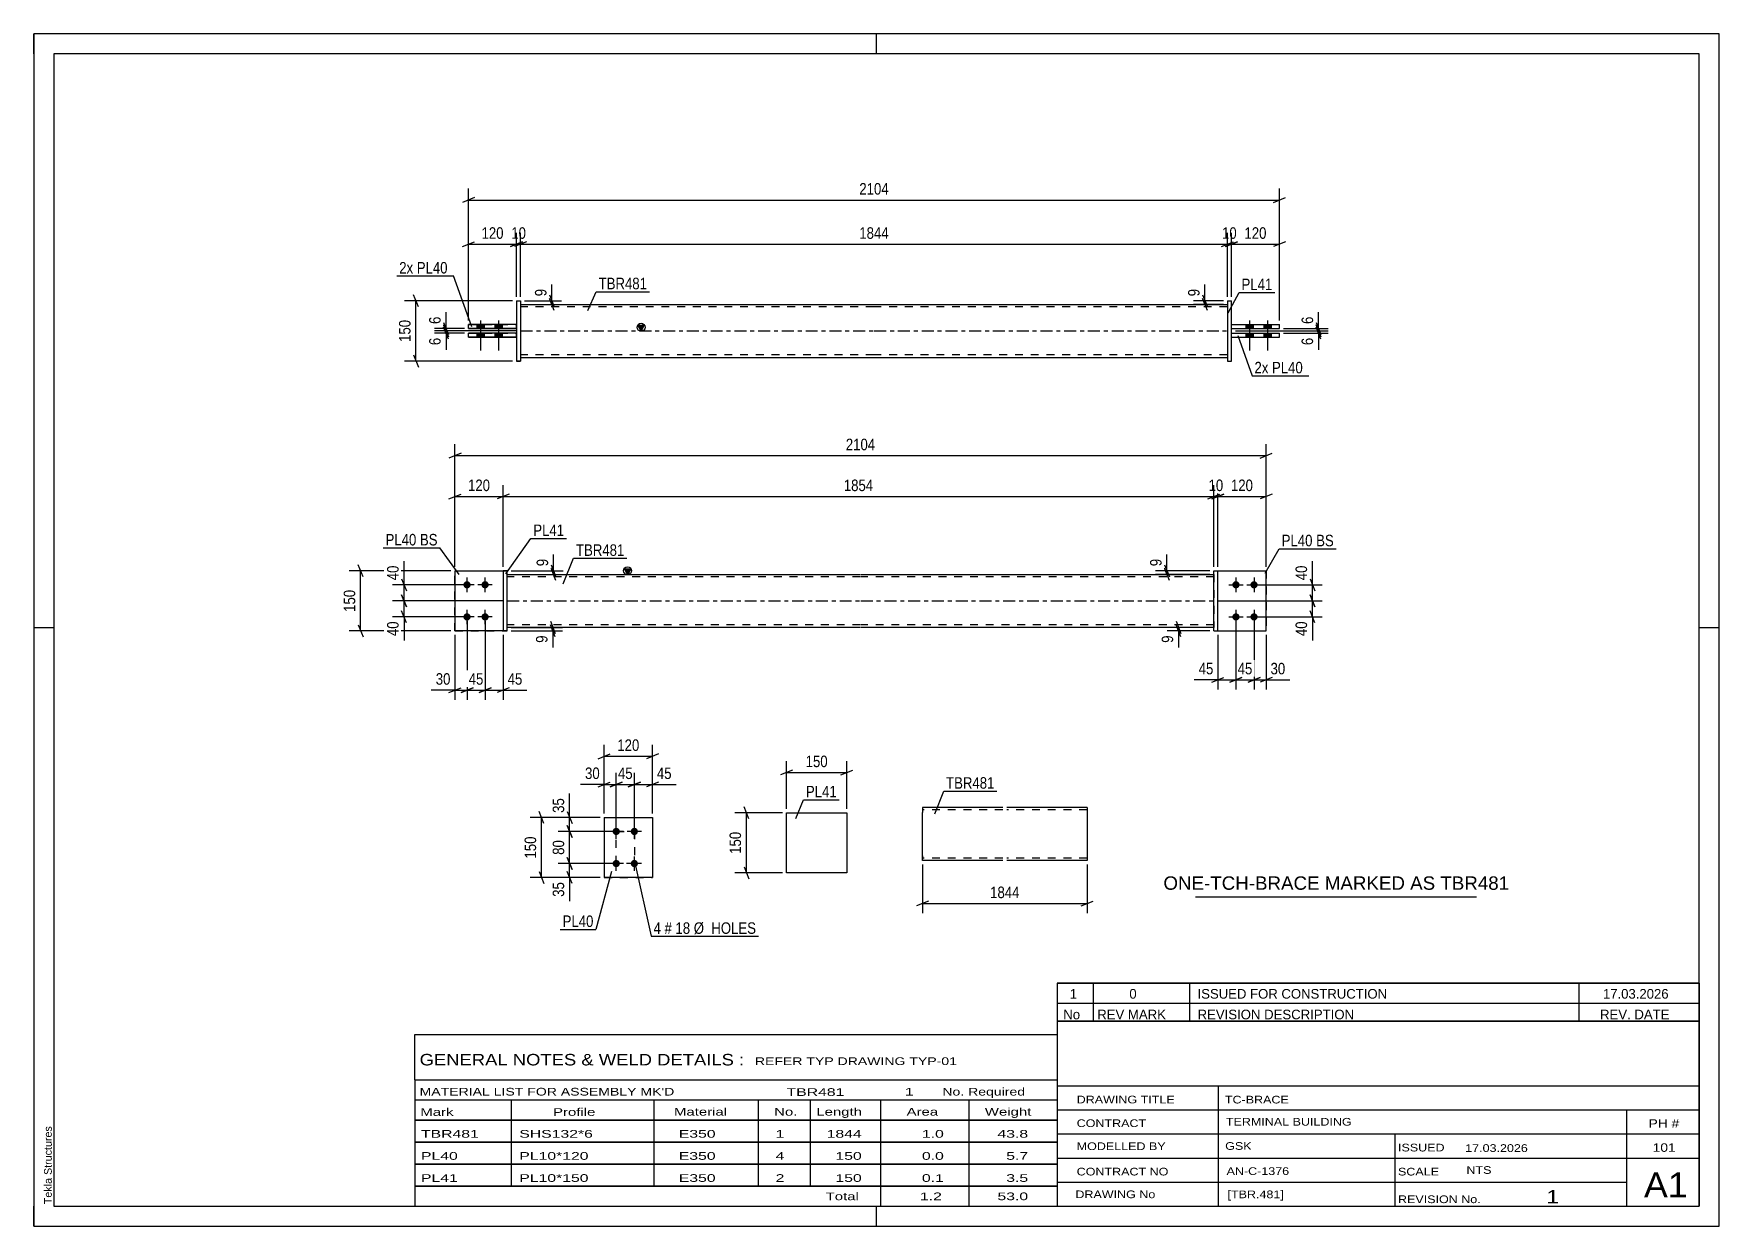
# Model space of a CAD drawing. Header units: millimetres. Extents: x 0 to 420, y 0 to 297.
import ezdxf

# ---------------------------------------------------------------- set-up
doc = ezdxf.new("R2010")
doc.units = ezdxf.units.MM
doc.linetypes.add('DXK_LINE_DOT2', pattern=[3.9198, 1.9599, -1.9599])
doc.linetypes.add('DXK_LINE_DOT3', pattern=[5.9187, 2.979, -0.9799, 0.9799, -0.9799])
doc.styles.add('Arial', font='ARIAL.TTF', dxfattribs={"height": 0.2})
doc.styles.add('Arial Narrow', font='ARIALN.TTF', dxfattribs={"height": 0.2})

# ---------------------------------------------------------------- blocks, each defined once
blk = doc.blocks.new('Unknown-581558151-1128')
at = {"color": 5, "linetype": 'Continuous'}
for p, q in [((420, 297), (0, 297)), ((0, 297), (0, 0)), ((0, 292), (0, 297)), ((210, 292), (210, 297)), ((420, 0), (420, 297)), ((415, 292), (5, 292)), ((5, 292), (5, 5)), ((415, 5), (415, 292)), ((5, 149), (0, 149)), ((420, 149), (415, 149)), ((0, 0), (0, 5)), ((5, 5), (415, 5)), ((210, 0), (210, 5)), ((0, 0), (420, 0))]:
    blk.add_line(p, q, dxfattribs=at)
at = {"color": 174, "linetype": 'Continuous', "style": 'Arial'}
blk.add_text('Tekla Structures', height=1.9102, rotation=90, dxfattribs=at).set_placement((4.5, 5.5))
blk = doc.blocks.new('Bolt-581558151-1456 - 1407')
at = {"linetype": 'Continuous'}
for points in [[(145.16, 99.23), (145.35, 99.21), (145.52, 99.16), (145.69, 99.06), (145.83, 98.94), (145.94, 98.78), (146.01, 98.61), (146.05, 98.43), (146.05, 98.24), (146.01, 98.06), (145.94, 97.88), (145.83, 97.73), (145.69, 97.61), (145.52, 97.51), (145.35, 97.45), (145.16, 97.43), (144.97, 97.45), (144.79, 97.51), (144.63, 97.61), (144.49, 97.73), (144.38, 97.88), (144.3, 98.06), (144.26, 98.24), (144.26, 98.43), (144.3, 98.61), (144.38, 98.78), (144.49, 98.94), (144.63, 99.06), (144.79, 99.16), (144.97, 99.21)], [(149.66, 99.23), (149.85, 99.21), (150.02, 99.16), (150.19, 99.06), (150.33, 98.94), (150.44, 98.78), (150.51, 98.61), (150.55, 98.43), (150.55, 98.24), (150.51, 98.06), (150.44, 97.88), (150.33, 97.73), (150.19, 97.61), (150.02, 97.51), (149.85, 97.45), (149.66, 97.43), (149.47, 97.45), (149.29, 97.51), (149.13, 97.61), (148.99, 97.73), (148.88, 97.88), (148.8, 98.06), (148.76, 98.24), (148.76, 98.43), (148.8, 98.61), (148.88, 98.78), (148.99, 98.94), (149.13, 99.06), (149.29, 99.16), (149.47, 99.21)], [(145.16, 91.23), (145.35, 91.21), (145.52, 91.16), (145.69, 91.06), (145.83, 90.94), (145.94, 90.78), (146.01, 90.61), (146.05, 90.43), (146.05, 90.24), (146.01, 90.06), (145.94, 89.88), (145.83, 89.73), (145.69, 89.61), (145.52, 89.51), (145.35, 89.45), (145.16, 89.43), (144.97, 89.45), (144.79, 89.51), (144.63, 89.61), (144.49, 89.73), (144.38, 89.88), (144.3, 90.06), (144.26, 90.24), (144.26, 90.43), (144.3, 90.61), (144.38, 90.78), (144.49, 90.94), (144.63, 91.06), (144.79, 91.16), (144.97, 91.21)], [(149.66, 91.23), (149.85, 91.21), (150.02, 91.16), (150.19, 91.06), (150.33, 90.94), (150.44, 90.78), (150.51, 90.61), (150.55, 90.43), (150.55, 90.24), (150.51, 90.06), (150.44, 89.88), (150.33, 89.73), (150.19, 89.61), (150.02, 89.51), (149.85, 89.45), (149.66, 89.43), (149.47, 89.45), (149.29, 89.51), (149.13, 89.61), (148.99, 89.73), (148.88, 89.88), (148.8, 90.06), (148.76, 90.24), (148.76, 90.43), (148.8, 90.61), (148.88, 90.78), (148.99, 90.94), (149.13, 91.06), (149.29, 91.16), (149.47, 91.21)]]:
    blk.add_hatch(color=1, dxfattribs=at).paths.add_polyline_path(points)
at = {"color": 1, "linetype": 'Continuous'}
for p, q in [((146.96, 98.33), (143.36, 98.33)), ((145.16, 96.53), (145.16, 100.13)), ((151.46, 98.33), (147.86, 98.33)), ((149.66, 96.53), (149.66, 100.13)), ((146.96, 90.33), (143.36, 90.33)), ((145.16, 88.53), (145.16, 92.13)), ((151.46, 90.33), (147.86, 90.33)), ((149.66, 88.53), (149.66, 92.13))]:
    blk.add_line(p, q, dxfattribs=at)
blk = doc.blocks.new('Part-581558151-1423 - 1407')
at = {"color": 2, "linetype": 'Continuous'}
for p, q in [((142.16, 101.83), (154.16, 101.83)), ((142.16, 101.83), (142.16, 86.83)), ((154.16, 101.83), (154.16, 101.83)), ((154.16, 101.83), (154.16, 86.83)), ((154.16, 86.83), (142.16, 86.83)), ((142.16, 86.83), (142.16, 86.83))]:
    blk.add_line(p, q, dxfattribs=at)
at = {"color": 7, "linetype": 'DXK_LINE_DOT2'}
for p, q in [((142.16, 101.83), (154.16, 101.83)), ((154.16, 101.83), (154.16, 101.83)), ((142.16, 86.83), (154.16, 86.83))]:
    blk.add_line(p, q, dxfattribs=at)
blk = doc.blocks.new('Part-581558151-1821 - 1803')
at = {"color": 2, "linetype": 'Continuous'}
for p, q in [((104.97, 163.26), (116.97, 163.26)), ((104.97, 163.26), (104.97, 148.26)), ((116.97, 148.26), (104.97, 148.26)), ((104.97, 148.26), (104.97, 148.26))]:
    blk.add_line(p, q, dxfattribs=at)
at = {"color": 7, "linetype": 'DXK_LINE_DOT2'}
for p, q in [((104.97, 163.26), (116.97, 163.26)), ((116.97, 163.26), (116.97, 163.26)), ((116.97, 163.26), (116.97, 148.26)), ((104.97, 148.26), (116.97, 148.26)), ((104.97, 148.26), (104.97, 148.26))]:
    blk.add_line(p, q, dxfattribs=at)
blk = doc.blocks.new('Bolt-581558151-1805 - 1803')
at = {"linetype": 'Continuous'}
for points in [[(107.97, 158.86), (107.78, 158.88), (107.6, 158.94), (107.44, 159.03), (107.3, 159.16), (107.19, 159.31), (107.11, 159.48), (107.07, 159.67), (107.07, 159.85), (107.11, 160.04), (107.19, 160.21), (107.3, 160.36), (107.44, 160.49), (107.6, 160.58), (107.78, 160.64), (107.97, 160.66), (108.15, 160.64), (108.33, 160.58), (108.5, 160.49), (108.63, 160.36), (108.75, 160.21), (108.82, 160.04), (108.86, 159.85), (108.86, 159.67), (108.82, 159.48), (108.75, 159.31), (108.63, 159.16), (108.5, 159.03), (108.33, 158.94), (108.15, 158.88)], [(112.47, 158.86), (112.28, 158.88), (112.1, 158.94), (111.94, 159.03), (111.8, 159.16), (111.69, 159.31), (111.61, 159.48), (111.57, 159.67), (111.57, 159.85), (111.61, 160.04), (111.69, 160.21), (111.8, 160.36), (111.94, 160.49), (112.1, 160.58), (112.28, 160.64), (112.47, 160.66), (112.65, 160.64), (112.83, 160.58), (113, 160.49), (113.13, 160.36), (113.25, 160.21), (113.32, 160.04), (113.36, 159.85), (113.36, 159.67), (113.32, 159.48), (113.25, 159.31), (113.13, 159.16), (113, 159.03), (112.83, 158.94), (112.65, 158.88)], [(107.97, 150.86), (107.78, 150.88), (107.6, 150.94), (107.44, 151.03), (107.3, 151.16), (107.19, 151.31), (107.11, 151.48), (107.07, 151.67), (107.07, 151.85), (107.11, 152.04), (107.19, 152.21), (107.3, 152.36), (107.44, 152.49), (107.6, 152.58), (107.78, 152.64), (107.97, 152.66), (108.15, 152.64), (108.33, 152.58), (108.5, 152.49), (108.63, 152.36), (108.75, 152.21), (108.82, 152.04), (108.86, 151.85), (108.86, 151.67), (108.82, 151.48), (108.75, 151.31), (108.63, 151.16), (108.5, 151.03), (108.33, 150.94), (108.15, 150.88)], [(112.47, 150.86), (112.28, 150.88), (112.1, 150.94), (111.94, 151.03), (111.8, 151.16), (111.69, 151.31), (111.61, 151.48), (111.57, 151.67), (111.57, 151.85), (111.61, 152.04), (111.69, 152.21), (111.8, 152.36), (111.94, 152.49), (112.1, 152.58), (112.28, 152.64), (112.47, 152.66), (112.65, 152.64), (112.83, 152.58), (113, 152.49), (113.13, 152.36), (113.25, 152.21), (113.32, 152.04), (113.36, 151.85), (113.36, 151.67), (113.32, 151.48), (113.25, 151.31), (113.13, 151.16), (113, 151.03), (112.83, 150.94), (112.65, 150.88)]]:
    blk.add_hatch(color=1, dxfattribs=at).paths.add_polyline_path(points)
at = {"color": 1, "linetype": 'Continuous'}
for p, q in [((109.77, 159.76), (106.17, 159.76)), ((107.97, 157.96), (107.97, 161.56)), ((114.27, 159.76), (110.67, 159.76)), ((112.47, 157.96), (112.47, 161.56)), ((109.77, 151.76), (106.17, 151.76)), ((107.97, 149.96), (107.97, 153.56)), ((114.27, 151.76), (110.67, 151.76)), ((112.47, 149.96), (112.47, 153.56))]:
    blk.add_line(p, q, dxfattribs=at)
blk = doc.blocks.new('Bolt-581558151-1806 - 1803')
at = {"linetype": 'Continuous'}
for points in [[(299.57, 160.66), (299.75, 160.64), (299.93, 160.58), (300.1, 160.49), (300.23, 160.36), (300.35, 160.21), (300.42, 160.04), (300.46, 159.85), (300.46, 159.67), (300.42, 159.48), (300.35, 159.31), (300.23, 159.16), (300.1, 159.03), (299.93, 158.94), (299.75, 158.88), (299.57, 158.86), (299.38, 158.88), (299.2, 158.94), (299.04, 159.03), (298.9, 159.16), (298.79, 159.31), (298.71, 159.48), (298.67, 159.67), (298.67, 159.85), (298.71, 160.04), (298.79, 160.21), (298.9, 160.36), (299.04, 160.49), (299.2, 160.58), (299.38, 160.64)], [(304.07, 160.66), (304.25, 160.64), (304.43, 160.58), (304.6, 160.49), (304.73, 160.36), (304.85, 160.21), (304.92, 160.04), (304.96, 159.85), (304.96, 159.67), (304.92, 159.48), (304.85, 159.31), (304.73, 159.16), (304.6, 159.03), (304.43, 158.94), (304.25, 158.88), (304.07, 158.86), (303.88, 158.88), (303.7, 158.94), (303.54, 159.03), (303.4, 159.16), (303.29, 159.31), (303.21, 159.48), (303.17, 159.67), (303.17, 159.85), (303.21, 160.04), (303.29, 160.21), (303.4, 160.36), (303.54, 160.49), (303.7, 160.58), (303.88, 160.64)], [(299.57, 152.66), (299.75, 152.64), (299.93, 152.58), (300.1, 152.49), (300.23, 152.36), (300.35, 152.21), (300.42, 152.04), (300.46, 151.85), (300.46, 151.67), (300.42, 151.48), (300.35, 151.31), (300.23, 151.16), (300.1, 151.03), (299.93, 150.94), (299.75, 150.88), (299.57, 150.86), (299.38, 150.88), (299.2, 150.94), (299.04, 151.03), (298.9, 151.16), (298.79, 151.31), (298.71, 151.48), (298.67, 151.67), (298.67, 151.85), (298.71, 152.04), (298.79, 152.21), (298.9, 152.36), (299.04, 152.49), (299.2, 152.58), (299.38, 152.64)], [(304.07, 152.66), (304.25, 152.64), (304.43, 152.58), (304.6, 152.49), (304.73, 152.36), (304.85, 152.21), (304.92, 152.04), (304.96, 151.85), (304.96, 151.67), (304.92, 151.48), (304.85, 151.31), (304.73, 151.16), (304.6, 151.03), (304.43, 150.94), (304.25, 150.88), (304.07, 150.86), (303.88, 150.88), (303.7, 150.94), (303.54, 151.03), (303.4, 151.16), (303.29, 151.31), (303.21, 151.48), (303.17, 151.67), (303.17, 151.85), (303.21, 152.04), (303.29, 152.21), (303.4, 152.36), (303.54, 152.49), (303.7, 152.58), (303.88, 152.64)]]:
    blk.add_hatch(color=1, dxfattribs=at).paths.add_polyline_path(points)
at = {"color": 1, "linetype": 'Continuous'}
for p, q in [((297.77, 159.76), (301.37, 159.76)), ((299.57, 161.56), (299.57, 157.96)), ((302.27, 159.76), (305.87, 159.76)), ((304.07, 161.56), (304.07, 157.96)), ((297.77, 151.76), (301.37, 151.76)), ((299.57, 153.56), (299.57, 149.96)), ((302.27, 151.76), (305.87, 151.76)), ((304.07, 153.56), (304.07, 149.96))]:
    blk.add_line(p, q, dxfattribs=at)
blk = doc.blocks.new('Part-581558151-1831 - 1803')
at = {"linetype": 'Continuous'}
blk.add_hatch(color=2, dxfattribs=at).paths.add_polyline_path([(147.97, 162.36), (147.17, 163.76), (148.77, 163.76)])
at = {"color": 2, "linetype": 'Continuous'}
for p, q in [((117.97, 162.36), (205.97, 162.36)), ((147.97, 162.36), (147.17, 163.76)), ((147.17, 163.76), (148.77, 163.76)), ((148.77, 163.76), (147.97, 162.36)), ((206.07, 162.36), (294.07, 162.36)), ((205.97, 149.16), (117.97, 149.16)), ((294.07, 149.16), (206.07, 149.16))]:
    blk.add_line(p, q, dxfattribs=at)
at = {"color": 7, "linetype": 'DXK_LINE_DOT2'}
for p, q in [((117.97, 149.16), (117.97, 162.36)), ((205.97, 161.76), (117.97, 161.76)), ((294.07, 161.76), (206.07, 161.76)), ((294.07, 162.36), (294.07, 149.16)), ((205.97, 149.76), (117.97, 149.76)), ((294.07, 149.76), (206.07, 149.76))]:
    blk.add_line(p, q, dxfattribs=at)
at = {"color": 7, "linetype": 'DXK_LINE_DOT3'}
for p, q in [((117.97, 155.76), (205.97, 155.76)), ((206.07, 155.76), (294.07, 155.76))]:
    blk.add_line(p, q, dxfattribs=at)
at = {"color": 2, "linetype": 'Continuous'}
blk.add_circle((147.97, 163.26), 1, dxfattribs=at)
blk = doc.blocks.new('Part-581558151-1811 - 1803')
at = {"color": 2, "linetype": 'Continuous'}
for p, q in [((117.97, 163.26), (116.97, 163.26)), ((116.97, 163.26), (116.97, 148.26)), ((117.97, 148.26), (117.97, 163.26)), ((116.97, 148.26), (117.97, 148.26)), ((117.97, 148.26), (116.97, 148.26))]:
    blk.add_line(p, q, dxfattribs=at)
at = {"color": 7, "linetype": 'DXK_LINE_DOT2'}
for p, q in [((116.97, 163.26), (117.97, 163.26)), ((116.97, 148.26), (116.97, 148.26)), ((116.97, 148.26), (116.97, 148.26)), ((117.97, 148.26), (117.97, 148.26)), ((117.97, 148.26), (117.97, 148.26))]:
    blk.add_line(p, q, dxfattribs=at)
blk = doc.blocks.new('Part-581558151-1816 - 1803')
at = {"color": 7, "linetype": 'DXK_LINE_DOT2'}
for p, q in [((104.97, 163.26), (116.97, 163.26)), ((104.97, 163.26), (116.97, 163.26)), ((104.97, 148.26), (104.97, 163.26)), ((116.97, 163.26), (116.97, 163.26)), ((116.97, 163.26), (116.97, 148.26)), ((104.97, 148.26), (116.97, 148.26)), ((116.97, 148.26), (104.97, 148.26)), ((104.97, 148.26), (104.97, 148.26))]:
    blk.add_line(p, q, dxfattribs=at)
blk = doc.blocks.new('Part-581558151-1836 - 1803')
at = {"color": 2, "linetype": 'Continuous'}
for p, q in [((295.07, 163.26), (307.07, 163.26)), ((307.07, 163.26), (307.07, 163.26)), ((307.07, 148.26), (307.07, 163.26)), ((295.07, 148.26), (307.07, 148.26))]:
    blk.add_line(p, q, dxfattribs=at)
at = {"color": 7, "linetype": 'DXK_LINE_DOT2'}
for p, q in [((295.07, 163.26), (307.07, 163.26)), ((295.07, 148.26), (295.07, 163.26)), ((295.07, 148.26), (295.07, 148.26)), ((295.07, 148.26), (307.07, 148.26))]:
    blk.add_line(p, q, dxfattribs=at)
blk = doc.blocks.new('Part-581558151-1841 - 1803')
at = {"color": 7, "linetype": 'DXK_LINE_DOT2'}
for p, q in [((295.07, 163.26), (307.07, 163.26)), ((295.07, 148.26), (295.07, 163.26)), ((295.07, 163.26), (307.07, 163.26)), ((307.07, 163.26), (307.07, 163.26)), ((307.07, 163.26), (307.07, 148.26)), ((295.07, 148.26), (295.07, 148.26)), ((295.07, 148.26), (307.07, 148.26)), ((295.07, 148.26), (307.07, 148.26))]:
    blk.add_line(p, q, dxfattribs=at)
blk = doc.blocks.new('Part-581558151-1842 - 1803')
at = {"color": 2, "linetype": 'Continuous'}
for p, q in [((294.07, 163.26), (295.07, 163.26)), ((294.07, 148.26), (294.07, 163.26)), ((295.07, 148.26), (295.07, 163.26)), ((294.07, 148.26), (295.07, 148.26)), ((294.07, 148.26), (295.07, 148.26))]:
    blk.add_line(p, q, dxfattribs=at)
at = {"color": 7, "linetype": 'DXK_LINE_DOT2'}
for p, q in [((294.07, 163.26), (295.07, 163.26)), ((294.07, 148.26), (294.07, 148.26)), ((295.07, 148.26), (295.07, 148.26)), ((295.07, 148.26), (295.07, 148.26))]:
    blk.add_line(p, q, dxfattribs=at)
blk = doc.blocks.new('Bolt-581558151-2172 - 2170')
at = {"linetype": 'Continuous'}
for points in [[(110.43, 223.59), (112.23, 223.59), (112.23, 224.59), (110.43, 224.59)], [(110.43, 223.59), (112.23, 223.59), (112.23, 224.59), (110.43, 224.59)], [(114.93, 223.59), (116.73, 223.59), (116.73, 224.59), (114.93, 224.59)], [(114.93, 223.59), (116.73, 223.59), (116.73, 224.59), (114.93, 224.59)], [(110.43, 221.39), (112.23, 221.39), (112.23, 222.39), (110.43, 222.39)], [(110.43, 221.39), (112.23, 221.39), (112.23, 222.39), (110.43, 222.39)], [(114.93, 221.39), (116.73, 221.39), (116.73, 222.39), (114.93, 222.39)], [(114.93, 221.39), (116.73, 221.39), (116.73, 222.39), (114.93, 222.39)]]:
    blk.add_hatch(color=1, dxfattribs=at).paths.add_polyline_path(points)
at = {"color": 1, "linetype": 'Continuous'}
for p, q in [((110.43, 224.59), (110.43, 223.59)), ((110.43, 224.59), (110.43, 223.59)), ((111.33, 225.59), (111.33, 218.09)), ((111.33, 225.59), (111.33, 218.09)), ((112.23, 224.59), (112.23, 223.59)), ((112.23, 224.59), (112.23, 223.59)), ((114.93, 224.59), (114.93, 223.59)), ((114.93, 224.59), (114.93, 223.59)), ((115.83, 225.59), (115.83, 218.09)), ((115.83, 225.59), (115.83, 218.09)), ((116.73, 224.59), (116.73, 223.59)), ((116.73, 224.59), (116.73, 223.59)), ((110.43, 222.39), (110.43, 221.39)), ((110.43, 222.39), (110.43, 221.39)), ((112.23, 222.39), (112.23, 221.39)), ((112.23, 222.39), (112.23, 221.39)), ((114.93, 222.39), (114.93, 221.39)), ((114.93, 222.39), (114.93, 221.39)), ((116.73, 222.39), (116.73, 221.39)), ((116.73, 222.39), (116.73, 221.39))]:
    blk.add_line(p, q, dxfattribs=at)
blk = doc.blocks.new('Part-581558151-2189 - 2170')
at = {"color": 2, "linetype": 'Continuous'}
for p, q in [((297.43, 230.49), (297.43, 215.49)), ((297.43, 230.49), (298.43, 230.49)), ((298.43, 215.49), (298.43, 230.49)), ((297.43, 215.49), (298.43, 215.49)), ((297.43, 215.49), (298.43, 215.49))]:
    blk.add_line(p, q, dxfattribs=at)
at = {"color": 7, "linetype": 'DXK_LINE_DOT2'}
for p, q in [((297.43, 230.49), (297.43, 230.49)), ((297.43, 230.49), (298.43, 230.49)), ((297.43, 215.49), (297.43, 215.49)), ((298.43, 215.49), (298.43, 215.49)), ((298.43, 215.49), (298.43, 215.49))]:
    blk.add_line(p, q, dxfattribs=at)
blk = doc.blocks.new('Bolt-581558151-2173 - 2170')
at = {"linetype": 'Continuous'}
for points in [[(303.83, 224.59), (302.03, 224.59), (302.03, 223.59), (303.83, 223.59)], [(303.83, 224.59), (302.03, 224.59), (302.03, 223.59), (303.83, 223.59)], [(308.33, 224.59), (306.53, 224.59), (306.53, 223.59), (308.33, 223.59)], [(308.33, 224.59), (306.53, 224.59), (306.53, 223.59), (308.33, 223.59)], [(303.83, 222.39), (302.03, 222.39), (302.03, 221.39), (303.83, 221.39)], [(303.83, 222.39), (302.03, 222.39), (302.03, 221.39), (303.83, 221.39)], [(308.33, 222.39), (306.53, 222.39), (306.53, 221.39), (308.33, 221.39)], [(308.33, 222.39), (306.53, 222.39), (306.53, 221.39), (308.33, 221.39)]]:
    blk.add_hatch(color=1, dxfattribs=at).paths.add_polyline_path(points)
at = {"color": 1, "linetype": 'Continuous'}
for p, q in [((302.03, 224.59), (302.03, 223.59)), ((302.03, 224.59), (302.03, 223.59)), ((302.93, 225.59), (302.93, 218.09)), ((302.93, 225.59), (302.93, 218.09)), ((303.83, 224.59), (303.83, 223.59)), ((303.83, 224.59), (303.83, 223.59)), ((306.53, 224.59), (306.53, 223.59)), ((306.53, 224.59), (306.53, 223.59)), ((307.43, 225.59), (307.43, 218.09)), ((307.43, 225.59), (307.43, 218.09)), ((308.33, 224.59), (308.33, 223.59)), ((308.33, 224.59), (308.33, 223.59)), ((302.03, 222.39), (302.03, 221.39)), ((302.03, 222.39), (302.03, 221.39)), ((303.83, 222.39), (303.83, 221.39)), ((303.83, 222.39), (303.83, 221.39)), ((306.53, 222.39), (306.53, 221.39)), ((306.53, 222.39), (306.53, 221.39)), ((308.33, 222.39), (308.33, 221.39)), ((308.33, 222.39), (308.33, 221.39))]:
    blk.add_line(p, q, dxfattribs=at)
blk = doc.blocks.new('Part-581558151-2174 - 2170')
at = {"color": 2, "linetype": 'Continuous'}
for p, q in [((120.33, 230.49), (121.33, 230.49)), ((120.33, 230.49), (120.33, 215.49)), ((121.33, 230.49), (121.33, 215.49)), ((120.33, 215.49), (121.33, 215.49)), ((121.33, 215.49), (120.33, 215.49))]:
    blk.add_line(p, q, dxfattribs=at)
at = {"color": 7, "linetype": 'DXK_LINE_DOT2'}
for p, q in [((120.33, 230.49), (121.33, 230.49)), ((121.33, 230.49), (121.33, 230.49)), ((120.33, 215.49), (120.33, 215.49)), ((120.33, 215.49), (120.33, 215.49)), ((121.33, 215.49), (121.33, 215.49)), ((121.33, 215.49), (121.33, 215.49))]:
    blk.add_line(p, q, dxfattribs=at)
blk = doc.blocks.new('Part-581558151-2179 - 2170')
at = {"color": 2, "linetype": 'Continuous'}
for p, q in [((120.33, 224.59), (108.33, 224.59)), ((108.33, 223.59), (108.33, 224.59)), ((108.33, 223.59), (120.33, 223.59)), ((120.33, 223.59), (108.33, 223.59)), ((120.33, 223.59), (120.33, 224.59))]:
    blk.add_line(p, q, dxfattribs=at)
at = {"color": 7, "linetype": 'DXK_LINE_DOT2'}
for p, q in [((108.33, 224.59), (120.33, 224.59)), ((108.33, 223.59), (108.33, 223.59)), ((120.33, 223.59), (120.33, 223.59)), ((120.33, 223.59), (120.33, 223.59))]:
    blk.add_line(p, q, dxfattribs=at)
blk = doc.blocks.new('Part-581558151-2184 - 2170')
at = {"color": 2, "linetype": 'Continuous'}
for p, q in [((120.33, 222.39), (108.33, 222.39)), ((108.33, 221.39), (108.33, 222.39)), ((108.33, 221.39), (120.33, 221.39)), ((120.33, 221.39), (108.33, 221.39)), ((120.33, 221.39), (120.33, 222.39))]:
    blk.add_line(p, q, dxfattribs=at)
at = {"color": 7, "linetype": 'DXK_LINE_DOT2'}
for p, q in [((108.33, 222.39), (120.33, 222.39)), ((108.33, 221.39), (108.33, 221.39)), ((120.33, 221.39), (120.33, 221.39)), ((120.33, 221.39), (120.33, 221.39))]:
    blk.add_line(p, q, dxfattribs=at)
blk = doc.blocks.new('Part-581558151-2194 - 2170')
at = {"color": 2, "linetype": 'Continuous'}
for p, q in [((298.43, 224.59), (310.43, 224.59)), ((298.43, 223.59), (298.43, 224.59)), ((298.43, 223.59), (310.43, 223.59)), ((298.43, 223.59), (310.43, 223.59)), ((310.43, 223.59), (310.43, 224.59))]:
    blk.add_line(p, q, dxfattribs=at)
at = {"color": 7, "linetype": 'DXK_LINE_DOT2'}
for p, q in [((298.43, 224.59), (310.43, 224.59)), ((298.43, 223.59), (298.43, 223.59)), ((310.43, 223.59), (310.43, 223.59)), ((310.43, 223.59), (310.43, 223.59))]:
    blk.add_line(p, q, dxfattribs=at)
blk = doc.blocks.new('Part-581558151-2199 - 2170')
at = {"color": 2, "linetype": 'Continuous'}
for p, q in [((298.43, 222.39), (310.43, 222.39)), ((298.43, 221.39), (298.43, 222.39)), ((298.43, 221.39), (310.43, 221.39)), ((298.43, 221.39), (310.43, 221.39)), ((310.43, 221.39), (310.43, 222.39))]:
    blk.add_line(p, q, dxfattribs=at)
at = {"color": 7, "linetype": 'DXK_LINE_DOT2'}
for p, q in [((298.43, 222.39), (310.43, 222.39)), ((298.43, 221.39), (298.43, 221.39)), ((310.43, 221.39), (310.43, 221.39)), ((310.43, 221.39), (310.43, 221.39))]:
    blk.add_line(p, q, dxfattribs=at)
blk = doc.blocks.new('Part-581558151-2204 - 2170')
at = {"linetype": 'Continuous'}
blk.add_hatch(color=2, dxfattribs=at).paths.add_polyline_path([(151.33, 222.99), (150.53, 224.39), (152.13, 224.39)])
at = {"color": 2, "linetype": 'Continuous'}
for p, q in [((121.33, 229.59), (209.33, 229.59)), ((209.43, 229.59), (297.43, 229.59)), ((151.33, 222.99), (150.53, 224.39)), ((150.53, 224.39), (152.13, 224.39)), ((152.13, 224.39), (151.33, 222.99)), ((121.33, 216.39), (209.33, 216.39)), ((209.43, 216.39), (297.43, 216.39))]:
    blk.add_line(p, q, dxfattribs=at)
at = {"color": 7, "linetype": 'DXK_LINE_DOT2'}
for p, q in [((121.33, 229.59), (121.33, 216.39)), ((209.33, 228.99), (121.33, 228.99)), ((297.43, 228.99), (209.43, 228.99)), ((297.43, 229.59), (297.43, 216.39)), ((209.33, 216.99), (121.33, 216.99)), ((297.43, 216.99), (209.43, 216.99))]:
    blk.add_line(p, q, dxfattribs=at)
at = {"color": 7, "linetype": 'DXK_LINE_DOT3'}
for p, q in [((121.33, 222.99), (209.33, 222.99)), ((209.43, 222.99), (297.43, 222.99))]:
    blk.add_line(p, q, dxfattribs=at)
at = {"color": 2, "linetype": 'Continuous'}
blk.add_circle((151.33, 223.89), 1, dxfattribs=at)
blk = doc.blocks.new('Part-581558151-1382 - 1366')
at = {"color": 2, "linetype": 'Continuous'}
for p, q in [((187.59, 103), (202.59, 103)), ((187.59, 88), (187.59, 103)), ((202.59, 103), (202.59, 88)), ((202.59, 88), (187.59, 88))]:
    blk.add_line(p, q, dxfattribs=at)
blk = doc.blocks.new('Part-581558151-1241 - 1223')
at = {"color": 2, "linetype": 'Continuous'}
for p, q in [((221.48, 104.28), (221.48, 103.08)), ((241.48, 104.28), (221.48, 104.28)), ((221.48, 92.28), (221.48, 103.08)), ((262.48, 104.28), (242.48, 104.28)), ((262.48, 104.28), (262.48, 91.08)), ((221.48, 91.17), (221.48, 92.28)), ((221.48, 91.08), (221.48, 91.17)), ((241.48, 91.08), (221.48, 91.08)), ((262.48, 91.08), (242.48, 91.08))]:
    blk.add_line(p, q, dxfattribs=at)
at = {"color": 7, "linetype": 'DXK_LINE_DOT2'}
for p, q in [((241.48, 103.68), (221.48, 103.68)), ((262.48, 103.68), (242.48, 103.68)), ((262.48, 104.18), (262.48, 104.28)), ((221.48, 92.28), (221.48, 91.43)), ((221.48, 91.68), (221.48, 91.72)), ((241.48, 91.68), (221.48, 91.68)), ((262.48, 91.68), (242.48, 91.68)), ((262.48, 91.68), (262.48, 91.72))]:
    blk.add_line(p, q, dxfattribs=at)
blk = doc.blocks.new('Rectangle-581558151-1571 - 1407')
at = {"color": 1, "linetype": 'DXK_LINE_DOT2'}
blk.add_lwpolyline([(145.16, 98.33), (149.66, 98.33), (149.66, 90.33), (145.16, 90.33), (145.16, 98.33)], close=True, dxfattribs=at)
blk = doc.blocks.new('StraightDimension-581558151-1558 - 1407')
at = {"color": 7, "linetype": 'Continuous'}
for p, q in [((144.16, 90.33), (130.68, 90.33)), ((132.93, 91.83), (134.13, 88.83)), ((134.13, 85.33), (132.93, 88.33)), ((133.53, 86.83), (133.53, 90.33)), ((141.16, 86.83), (130.68, 86.83))]:
    blk.add_line(p, q, dxfattribs=at)
at = {"color": 0}
blk.add_wipeout([(132.78, 86.31), (128.58, 86.31), (128.58, 81.45), (132.78, 81.45)], dxfattribs=at)
at = {"color": 7, "linetype": 'Continuous'}
blk.add_line((133.53, 86.83), (133.53, 80.93), dxfattribs=at)
blk.add_line((133.53, 86.83), (133.53, 80.93), dxfattribs=at)
at = {"color": 3, "style": 'Arial Narrow'}
blk.add_text('35', height=2.863, rotation=90.0002, dxfattribs=at).set_placement((132.18, 82.05))
blk = doc.blocks.new('StraightDimension-581558151-1494 - 1407')
at = {"color": 7, "linetype": 'Continuous'}
for p, q in [((143.66, 109.44), (146.66, 110.64)), ((145.16, 99.33), (145.16, 112.89)), ((145.16, 110.04), (149.66, 110.04)), ((151.16, 110.64), (148.16, 109.44)), ((149.66, 99.33), (149.66, 112.89))]:
    blk.add_line(p, q, dxfattribs=at)
at = {"color": 0}
blk.add_wipeout([(149.84, 110.79), (149.84, 114.99), (144.98, 114.99), (144.98, 110.79)], dxfattribs=at)
at = {"color": 3, "style": 'Arial Narrow'}
blk.add_text('45', height=2.863, dxfattribs=at).set_placement((145.58, 111.39))
blk = doc.blocks.new('StraightDimension-581558151-1478 - 1407')
at = {"color": 7, "linetype": 'Continuous'}
for p, q in [((148.16, 109.44), (151.16, 110.64)), ((149.66, 99.33), (149.66, 112.89)), ((149.66, 110.04), (154.16, 110.04)), ((155.66, 110.64), (152.66, 109.44)), ((154.16, 102.83), (154.16, 112.89))]:
    blk.add_line(p, q, dxfattribs=at)
at = {"color": 0}
blk.add_wipeout([(159.54, 110.79), (159.54, 114.99), (154.68, 114.99), (154.68, 110.79)], dxfattribs=at)
at = {"color": 7, "linetype": 'Continuous'}
blk.add_line((154.16, 110.04), (160.06, 110.04), dxfattribs=at)
blk.add_line((154.16, 110.04), (160.06, 110.04), dxfattribs=at)
at = {"color": 3, "style": 'Arial Narrow'}
blk.add_text('45', height=2.863, dxfattribs=at).set_placement((155.28, 111.39))
blk = doc.blocks.new('StraightDimension-581558151-1518 - 1407')
at = {"color": 7, "linetype": 'Continuous'}
for p, q in [((141.16, 101.83), (123.68, 101.83)), ((127.13, 100.33), (125.93, 103.33)), ((126.53, 86.83), (126.53, 101.83)), ((125.93, 88.33), (127.13, 85.33)), ((141.16, 86.83), (123.68, 86.83))]:
    blk.add_line(p, q, dxfattribs=at)
at = {"color": 0}
blk.add_wipeout([(125.78, 97.68), (121.58, 97.68), (121.58, 90.99), (125.78, 90.99)], dxfattribs=at)
at = {"color": 3, "style": 'Arial Narrow'}
blk.add_text('150', height=2.863, rotation=90.0002, dxfattribs=at).set_placement((125.18, 91.59))
blk = doc.blocks.new('StraightDimension-581558151-1458 - 1407')
at = {"color": 7, "linetype": 'Continuous'}
for p, q in [((140.66, 116.44), (143.66, 117.64)), ((142.16, 102.83), (142.16, 119.89)), ((155.66, 117.64), (152.66, 116.44)), ((154.16, 102.83), (154.16, 119.89)), ((142.16, 117.04), (154.16, 117.04))]:
    blk.add_line(p, q, dxfattribs=at)
at = {"color": 0}
blk.add_wipeout([(151.5, 117.79), (151.5, 121.99), (144.82, 121.99), (144.82, 117.79)], dxfattribs=at)
at = {"color": 3, "style": 'Arial Narrow'}
blk.add_text('120', height=2.863, dxfattribs=at).set_placement((145.42, 118.39))
blk = doc.blocks.new('StraightDimension-581558151-1504 - 1407')
at = {"color": 7, "linetype": 'Continuous'}
for p, q in [((140.66, 109.44), (143.66, 110.64)), ((142.16, 102.83), (142.16, 112.89)), ((142.16, 110.04), (145.16, 110.04)), ((146.66, 110.64), (143.66, 109.44)), ((145.16, 99.33), (145.16, 112.89))]:
    blk.add_line(p, q, dxfattribs=at)
at = {"color": 0}
blk.add_wipeout([(141.63, 110.79), (141.63, 114.99), (136.78, 114.99), (136.78, 110.79)], dxfattribs=at)
at = {"color": 7, "linetype": 'Continuous'}
blk.add_line((142.16, 110.04), (136.25, 110.04), dxfattribs=at)
blk.add_line((142.16, 110.04), (136.25, 110.04), dxfattribs=at)
at = {"color": 3, "style": 'Arial Narrow'}
blk.add_text('30', height=2.863, dxfattribs=at).set_placement((137.38, 111.39))
blk = doc.blocks.new('StraightDimension-581558151-1535 - 1407')
at = {"color": 7, "linetype": 'Continuous'}
for p, q in [((141.16, 101.83), (130.68, 101.83)), ((132.93, 103.33), (134.13, 100.33)), ((133.53, 98.33), (133.53, 101.83)), ((144.16, 98.33), (130.68, 98.33)), ((134.13, 96.83), (132.93, 99.83))]:
    blk.add_line(p, q, dxfattribs=at)
at = {"color": 0}
blk.add_wipeout([(132.78, 107.21), (128.58, 107.21), (128.58, 102.36), (132.78, 102.36)], dxfattribs=at)
at = {"color": 7, "linetype": 'Continuous'}
blk.add_line((133.53, 101.83), (133.53, 107.74), dxfattribs=at)
blk.add_line((133.53, 101.83), (133.53, 107.74), dxfattribs=at)
at = {"color": 3, "style": 'Arial Narrow'}
blk.add_text('35', height=2.863, rotation=90.0002, dxfattribs=at).set_placement((132.18, 102.96))
blk = doc.blocks.new('StraightDimension-581558151-1548 - 1407')
at = {"color": 7, "linetype": 'Continuous'}
for p, q in [((144.16, 98.33), (130.68, 98.33)), ((132.93, 99.83), (134.13, 96.83)), ((133.53, 90.33), (133.53, 98.33)), ((144.16, 90.33), (130.68, 90.33)), ((134.13, 88.83), (132.93, 91.83))]:
    blk.add_line(p, q, dxfattribs=at)
at = {"color": 0}
blk.add_wipeout([(132.78, 96.76), (128.58, 96.76), (128.58, 91.91), (132.78, 91.91)], dxfattribs=at)
at = {"color": 3, "style": 'Arial Narrow'}
blk.add_text('80', height=2.863, rotation=90.0002, dxfattribs=at).set_placement((132.18, 92.51))
blk = doc.blocks.new('StraightDimension-581558151-1933 - 1803')
at = {"color": 7, "linetype": 'Continuous'}
for p, q in [((295.07, 155.76), (321.03, 155.76)), ((318.03, 157.26), (319.23, 154.26)), ((318.63, 151.76), (318.63, 155.76)), ((305.07, 151.76), (321.03, 151.76)), ((319.23, 150.26), (318.03, 153.26))]:
    blk.add_line(p, q, dxfattribs=at)
at = {"color": 0}
blk.add_wipeout([(317.88, 151.24), (313.68, 151.24), (313.68, 146.38), (317.88, 146.38)], dxfattribs=at)
at = {"color": 7, "linetype": 'Continuous'}
blk.add_line((318.63, 151.76), (318.63, 145.85), dxfattribs=at)
blk.add_line((318.63, 151.76), (318.63, 145.85), dxfattribs=at)
at = {"color": 3, "style": 'Arial Narrow'}
blk.add_text('40', height=2.863, rotation=90.0002, dxfattribs=at).set_placement((317.28, 146.98))
blk = doc.blocks.new('StraightDimension-581558151-2126 - 1803')
at = {"color": 7, "linetype": 'Continuous'}
for p, q in [((104.97, 164.26), (104.97, 194.77)), ((307.07, 164.26), (307.07, 194.77)), ((106.47, 192.52), (103.47, 191.32)), ((104.97, 191.92), (307.07, 191.92)), ((305.57, 191.32), (308.57, 192.52))]:
    blk.add_line(p, q, dxfattribs=at)
at = {"color": 0}
blk.add_wipeout([(210.27, 192.67), (210.27, 196.87), (201.76, 196.87), (201.76, 192.67)], dxfattribs=at)
at = {"color": 3, "style": 'Arial Narrow'}
blk.add_text('2104', height=2.863, dxfattribs=at).set_placement((202.36, 193.27))
blk = doc.blocks.new('StraightDimension-581558151-1955 - 1803')
at = {"color": 7, "linetype": 'Continuous'}
for p, q in [((82.06, 161.76), (80.86, 164.76)), ((103.97, 163.26), (78.61, 163.26)), ((81.46, 148.26), (81.46, 163.26)), ((103.97, 148.26), (78.61, 148.26)), ((80.86, 149.76), (82.06, 146.76))]:
    blk.add_line(p, q, dxfattribs=at)
at = {"color": 0}
blk.add_wipeout([(80.71, 159.1), (76.51, 159.1), (76.51, 152.42), (80.71, 152.42)], dxfattribs=at)
at = {"color": 3, "style": 'Arial Narrow'}
blk.add_text('150', height=2.863, rotation=90.0002, dxfattribs=at).set_placement((80.11, 153.02))
blk = doc.blocks.new('StraightDimension-581558151-2074 - 1803')
at = {"color": 7, "linetype": 'Continuous'}
for p, q in [((104.97, 147.26), (104.97, 131.13)), ((107.97, 150.76), (107.97, 131.13)), ((103.47, 132.93), (106.47, 134.13)), ((104.97, 133.53), (107.97, 133.53)), ((109.47, 134.13), (106.47, 132.93))]:
    blk.add_line(p, q, dxfattribs=at)
at = {"color": 0}
blk.add_wipeout([(104.44, 134.28), (104.44, 138.48), (99.58, 138.48), (99.58, 134.28)], dxfattribs=at)
at = {"color": 7, "linetype": 'Continuous'}
blk.add_line((104.97, 133.53), (99.06, 133.53), dxfattribs=at)
blk.add_line((104.97, 133.53), (99.06, 133.53), dxfattribs=at)
at = {"color": 3, "style": 'Arial Narrow'}
blk.add_text('30', height=2.863, dxfattribs=at).set_placement((100.18, 134.88))
blk = doc.blocks.new('StraightDimension-581558151-2084 - 1803')
at = {"color": 7, "linetype": 'Continuous'}
for p, q in [((107.97, 150.76), (107.97, 131.13)), ((112.47, 150.76), (112.47, 131.13)), ((106.47, 132.93), (109.47, 134.13)), ((107.97, 133.53), (112.47, 133.53)), ((113.97, 134.13), (110.97, 132.93))]:
    blk.add_line(p, q, dxfattribs=at)
at = {"color": 0}
blk.add_wipeout([(112.64, 134.28), (112.64, 138.48), (107.79, 138.48), (107.79, 134.28)], dxfattribs=at)
at = {"color": 3, "style": 'Arial Narrow'}
blk.add_text('45', height=2.863, dxfattribs=at).set_placement((108.39, 134.88))
blk = doc.blocks.new('StraightDimension-581558151-1969 - 1803')
at = {"color": 7, "linetype": 'Continuous'}
for p, q in [((304.07, 150.76), (304.07, 133.71)), ((307.07, 147.26), (307.07, 133.71)), ((302.57, 135.51), (305.57, 136.71)), ((304.07, 136.11), (307.07, 136.11)), ((308.57, 136.71), (305.57, 135.51))]:
    blk.add_line(p, q, dxfattribs=at)
at = {"color": 0}
blk.add_wipeout([(312.45, 136.86), (312.45, 141.06), (307.59, 141.06), (307.59, 136.86)], dxfattribs=at)
at = {"color": 7, "linetype": 'Continuous'}
blk.add_line((307.07, 136.11), (312.97, 136.11), dxfattribs=at)
blk.add_line((307.07, 136.11), (312.97, 136.11), dxfattribs=at)
at = {"color": 3, "style": 'Arial Narrow'}
blk.add_text('30', height=2.863, dxfattribs=at).set_placement((308.19, 137.46))
blk = doc.blocks.new('StraightDimension-581558151-1906 - 1803')
at = {"color": 7, "linetype": 'Continuous'}
for p, q in [((281.78, 164.76), (282.98, 161.76)), ((282.98, 160.86), (281.78, 163.86)), ((293.07, 163.26), (279.53, 163.26)), ((293.07, 162.36), (279.53, 162.36)), ((282.38, 162.36), (282.38, 163.26))]:
    blk.add_line(p, q, dxfattribs=at)
at = {"color": 0}
blk.add_wipeout([(281.63, 166.81), (277.43, 166.81), (277.43, 163.79), (281.63, 163.79)], dxfattribs=at)
at = {"color": 7, "linetype": 'Continuous'}
blk.add_line((282.38, 163.26), (282.38, 167.34), dxfattribs=at)
blk.add_line((282.38, 163.26), (282.38, 167.34), dxfattribs=at)
at = {"color": 3, "style": 'Arial Narrow'}
blk.add_text('9', height=2.86, rotation=90.0002, dxfattribs=at).set_placement((281.03, 164.39))
blk = doc.blocks.new('StraightDimension-581558151-2091 - 1803')
at = {"color": 7, "linetype": 'Continuous'}
for p, q in [((112.47, 150.76), (112.47, 131.13)), ((116.97, 147.26), (116.97, 131.13)), ((110.97, 132.93), (113.97, 134.13)), ((112.47, 133.53), (116.97, 133.53)), ((118.47, 134.13), (115.47, 132.93))]:
    blk.add_line(p, q, dxfattribs=at)
at = {"color": 0}
blk.add_wipeout([(122.35, 134.28), (122.35, 138.48), (117.49, 138.48), (117.49, 134.28)], dxfattribs=at)
at = {"color": 7, "linetype": 'Continuous'}
blk.add_line((116.97, 133.53), (122.87, 133.53), dxfattribs=at)
blk.add_line((116.97, 133.53), (122.87, 133.53), dxfattribs=at)
at = {"color": 3, "style": 'Arial Narrow'}
blk.add_text('45', height=2.863, dxfattribs=at).set_placement((118.09, 134.88))
blk = doc.blocks.new('StraightDimension-581558151-1851 - 1803')
at = {"color": 7, "linetype": 'Continuous'}
for p, q in [((293.57, 181.15), (296.57, 182.35)), ((295.07, 164.26), (295.07, 184.6)), ((295.07, 181.75), (307.07, 181.75)), ((308.57, 182.35), (305.57, 181.15)), ((307.07, 164.26), (307.07, 184.6))]:
    blk.add_line(p, q, dxfattribs=at)
at = {"color": 0}
blk.add_wipeout([(304.41, 182.5), (304.41, 186.7), (297.72, 186.7), (297.72, 182.5)], dxfattribs=at)
at = {"color": 3, "style": 'Arial Narrow'}
blk.add_text('120', height=2.863, dxfattribs=at).set_placement((298.32, 183.1))
blk = doc.blocks.new('StraightDimension-581558151-1867 - 1803')
at = {"color": 7, "linetype": 'Continuous'}
for p, q in [((292.57, 181.15), (295.57, 182.35)), ((296.57, 182.35), (293.57, 181.15)), ((294.07, 164.26), (294.07, 184.6)), ((294.07, 181.75), (295.07, 181.75)), ((295.07, 164.26), (295.07, 184.6))]:
    blk.add_line(p, q, dxfattribs=at)
at = {"color": 0}
blk.add_wipeout([(296.99, 182.5), (296.99, 186.7), (292.14, 186.7), (292.14, 182.5)], dxfattribs=at)
at = {"color": 3, "style": 'Arial Narrow'}
blk.add_text('10', height=2.863, dxfattribs=at).set_placement((292.74, 183.1))
blk = doc.blocks.new('StraightDimension-581558151-1878 - 1803')
at = {"color": 7, "linetype": 'Continuous'}
for p, q in [((118.47, 182.35), (115.47, 181.15)), ((116.97, 164.26), (116.97, 184.6)), ((116.97, 181.75), (294.07, 181.75)), ((292.57, 181.15), (295.57, 182.35)), ((294.07, 164.26), (294.07, 184.6))]:
    blk.add_line(p, q, dxfattribs=at)
at = {"color": 0}
blk.add_wipeout([(209.77, 182.5), (209.77, 186.7), (201.26, 186.7), (201.26, 182.5)], dxfattribs=at)
at = {"color": 3, "style": 'Arial Narrow'}
blk.add_text('1854', height=2.863, dxfattribs=at).set_placement((201.86, 183.1))
blk = doc.blocks.new('StraightDimension-581558151-1889 - 1803')
at = {"color": 7, "linetype": 'Continuous'}
for p, q in [((103.47, 181.15), (106.47, 182.35)), ((104.97, 164.26), (104.97, 184.6)), ((104.97, 181.75), (116.97, 181.75)), ((118.47, 182.35), (115.47, 181.15)), ((116.97, 164.26), (116.97, 184.6))]:
    blk.add_line(p, q, dxfattribs=at)
at = {"color": 0}
blk.add_wipeout([(114.31, 182.5), (114.31, 186.7), (107.62, 186.7), (107.62, 182.5)], dxfattribs=at)
at = {"color": 3, "style": 'Arial Narrow'}
blk.add_text('120', height=2.863, dxfattribs=at).set_placement((108.22, 183.1))
blk = doc.blocks.new('StraightDimension-581558151-1982 - 1803')
at = {"color": 7, "linetype": 'Continuous'}
for p, q in [((299.57, 150.76), (299.57, 133.71)), ((304.07, 150.76), (304.07, 133.71)), ((298.07, 135.51), (301.07, 136.71)), ((299.57, 136.11), (304.07, 136.11)), ((305.57, 136.71), (302.57, 135.51))]:
    blk.add_line(p, q, dxfattribs=at)
at = {"color": 0}
blk.add_wipeout([(304.24, 136.86), (304.24, 141.06), (299.39, 141.06), (299.39, 136.86)], dxfattribs=at)
at = {"color": 3, "style": 'Arial Narrow'}
blk.add_text('45', height=2.863, dxfattribs=at).set_placement((299.99, 137.46))
blk = doc.blocks.new('StraightDimension-581558151-1918 - 1803')
at = {"color": 7, "linetype": 'Continuous'}
for p, q in [((305.07, 159.76), (321.03, 159.76)), ((318.03, 161.26), (319.23, 158.26)), ((318.63, 155.76), (318.63, 159.76)), ((295.07, 155.76), (321.03, 155.76)), ((319.23, 154.26), (318.03, 157.26))]:
    blk.add_line(p, q, dxfattribs=at)
at = {"color": 0}
blk.add_wipeout([(317.88, 165.14), (313.68, 165.14), (313.68, 160.29), (317.88, 160.29)], dxfattribs=at)
at = {"color": 7, "linetype": 'Continuous'}
blk.add_line((318.63, 159.76), (318.63, 165.67), dxfattribs=at)
blk.add_line((318.63, 159.76), (318.63, 165.67), dxfattribs=at)
at = {"color": 3, "style": 'Arial Narrow'}
blk.add_text('40', height=2.863, rotation=90.0002, dxfattribs=at).set_placement((317.28, 160.89))
blk = doc.blocks.new('StraightDimension-581558151-1992 - 1803')
at = {"color": 7, "linetype": 'Continuous'}
for p, q in [((295.07, 147.26), (295.07, 133.71)), ((299.57, 150.76), (299.57, 133.71)), ((293.57, 135.51), (296.57, 136.71)), ((295.07, 136.11), (299.57, 136.11)), ((301.07, 136.71), (298.07, 135.51))]:
    blk.add_line(p, q, dxfattribs=at)
at = {"color": 0}
blk.add_wipeout([(294.54, 136.86), (294.54, 141.06), (289.68, 141.06), (289.68, 136.86)], dxfattribs=at)
at = {"color": 7, "linetype": 'Continuous'}
blk.add_line((295.07, 136.11), (289.16, 136.11), dxfattribs=at)
blk.add_line((295.07, 136.11), (289.16, 136.11), dxfattribs=at)
at = {"color": 3, "style": 'Arial Narrow'}
blk.add_text('45', height=2.863, dxfattribs=at).set_placement((290.28, 137.46))
blk = doc.blocks.new('StraightDimension-581558151-2009 - 1803')
at = {"color": 7, "linetype": 'Continuous'}
for p, q in [((293.07, 149.16), (282.42, 149.16)), ((293.07, 148.26), (282.42, 148.26)), ((284.67, 150.66), (285.87, 147.66)), ((285.87, 146.76), (284.67, 149.76)), ((285.27, 148.26), (285.27, 149.16))]:
    blk.add_line(p, q, dxfattribs=at)
at = {"color": 0}
blk.add_wipeout([(284.52, 147.74), (280.32, 147.74), (280.32, 144.71), (284.52, 144.71)], dxfattribs=at)
at = {"color": 7, "linetype": 'Continuous'}
blk.add_line((285.27, 148.26), (285.27, 144.18), dxfattribs=at)
blk.add_line((285.27, 148.26), (285.27, 144.18), dxfattribs=at)
at = {"color": 3, "style": 'Arial Narrow'}
blk.add_text('9', height=2.86, rotation=90.0002, dxfattribs=at).set_placement((283.92, 145.31))
blk = doc.blocks.new('StraightDimension-581558151-2018 - 1803')
at = {"color": 7, "linetype": 'Continuous'}
for p, q in [((106.97, 159.76), (89.42, 159.76)), ((91.67, 161.26), (92.87, 158.26)), ((92.27, 155.76), (92.27, 159.76)), ((116.97, 155.76), (89.42, 155.76)), ((92.87, 154.26), (91.67, 157.26))]:
    blk.add_line(p, q, dxfattribs=at)
at = {"color": 0}
blk.add_wipeout([(91.52, 165.14), (87.32, 165.14), (87.32, 160.29), (91.52, 160.29)], dxfattribs=at)
at = {"color": 7, "linetype": 'Continuous'}
blk.add_line((92.27, 159.76), (92.27, 165.67), dxfattribs=at)
blk.add_line((92.27, 159.76), (92.27, 165.67), dxfattribs=at)
at = {"color": 3, "style": 'Arial Narrow'}
blk.add_text('40', height=2.863, rotation=90.0002, dxfattribs=at).set_placement((90.92, 160.89))
blk = doc.blocks.new('StraightDimension-581558151-2031 - 1803')
at = {"color": 7, "linetype": 'Continuous'}
for p, q in [((116.97, 155.76), (89.42, 155.76)), ((91.67, 157.26), (92.87, 154.26)), ((92.27, 151.76), (92.27, 155.76)), ((106.97, 151.76), (89.42, 151.76)), ((92.87, 150.26), (91.67, 153.26))]:
    blk.add_line(p, q, dxfattribs=at)
at = {"color": 0}
blk.add_wipeout([(91.52, 151.24), (87.32, 151.24), (87.32, 146.38), (91.52, 146.38)], dxfattribs=at)
at = {"color": 7, "linetype": 'Continuous'}
blk.add_line((92.27, 151.76), (92.27, 145.85), dxfattribs=at)
blk.add_line((92.27, 151.76), (92.27, 145.85), dxfattribs=at)
at = {"color": 3, "style": 'Arial Narrow'}
blk.add_text('40', height=2.863, rotation=90.0002, dxfattribs=at).set_placement((90.92, 146.98))
blk = doc.blocks.new('StraightDimension-581558151-2045 - 1803')
at = {"color": 7, "linetype": 'Continuous'}
for p, q in [((128.92, 164.76), (130.12, 161.76)), ((130.12, 160.86), (128.92, 163.86)), ((118.97, 163.26), (131.92, 163.26)), ((118.97, 162.36), (131.92, 162.36)), ((129.52, 162.36), (129.52, 163.26))]:
    blk.add_line(p, q, dxfattribs=at)
at = {"color": 0}
blk.add_wipeout([(128.77, 166.81), (124.57, 166.81), (124.57, 163.79), (128.77, 163.79)], dxfattribs=at)
at = {"color": 7, "linetype": 'Continuous'}
blk.add_line((129.52, 163.26), (129.52, 167.34), dxfattribs=at)
blk.add_line((129.52, 163.26), (129.52, 167.34), dxfattribs=at)
at = {"color": 3, "style": 'Arial Narrow'}
blk.add_text('9', height=2.86, rotation=90.0002, dxfattribs=at).set_placement((128.17, 164.39))
blk = doc.blocks.new('StraightDimension-581558151-2054 - 1803')
at = {"color": 7, "linetype": 'Continuous'}
for p, q in [((118.97, 149.16), (131.77, 149.16)), ((118.97, 148.26), (131.77, 148.26)), ((128.77, 150.66), (129.97, 147.66)), ((129.97, 146.76), (128.77, 149.76)), ((129.37, 148.26), (129.37, 149.16))]:
    blk.add_line(p, q, dxfattribs=at)
at = {"color": 0}
blk.add_wipeout([(128.62, 147.74), (124.42, 147.74), (124.42, 144.71), (128.62, 144.71)], dxfattribs=at)
at = {"color": 7, "linetype": 'Continuous'}
blk.add_line((129.37, 148.26), (129.37, 144.18), dxfattribs=at)
blk.add_line((129.37, 148.26), (129.37, 144.18), dxfattribs=at)
at = {"color": 3, "style": 'Arial Narrow'}
blk.add_text('9', height=2.86, rotation=90.0002, dxfattribs=at).set_placement((128.02, 145.31))
blk = doc.blocks.new('StraightDimension-581558151-2249 - 2170')
at = {"color": 7, "linetype": 'Continuous'}
for p, q in [((295.93, 243.98), (298.93, 245.18)), ((299.93, 245.18), (296.93, 243.98)), ((297.43, 231.49), (297.43, 247.43)), ((297.43, 244.58), (298.43, 244.58)), ((298.43, 231.49), (298.43, 247.43))]:
    blk.add_line(p, q, dxfattribs=at)
at = {"color": 0}
blk.add_wipeout([(300.36, 245.33), (300.36, 249.53), (295.5, 249.53), (295.5, 245.33)], dxfattribs=at)
at = {"color": 3, "style": 'Arial Narrow'}
blk.add_text('10', height=2.863, dxfattribs=at).set_placement((296.1, 245.93))
blk = doc.blocks.new('StraightDimension-581558151-2208 - 2170')
at = {"color": 7, "linetype": 'Continuous'}
for p, q in [((108.33, 225.59), (108.33, 258.44)), ((310.43, 225.59), (310.43, 258.44)), ((109.83, 256.19), (106.83, 254.99)), ((108.33, 255.59), (310.43, 255.59)), ((308.93, 254.99), (311.93, 256.19))]:
    blk.add_line(p, q, dxfattribs=at)
at = {"color": 0}
blk.add_wipeout([(213.64, 256.34), (213.64, 260.54), (205.12, 260.54), (205.12, 256.34)], dxfattribs=at)
at = {"color": 3, "style": 'Arial Narrow'}
blk.add_text('2104', height=2.863, dxfattribs=at).set_placement((205.72, 256.94))
blk = doc.blocks.new('StraightDimension-581558151-2219 - 2170')
at = {"color": 7, "linetype": 'Continuous'}
for p, q in [((118.83, 243.98), (121.83, 245.18)), ((122.83, 245.18), (119.83, 243.98)), ((120.33, 231.49), (120.33, 247.43)), ((120.33, 244.58), (121.33, 244.58)), ((121.33, 231.49), (121.33, 247.43))]:
    blk.add_line(p, q, dxfattribs=at)
at = {"color": 0}
blk.add_wipeout([(123.26, 245.33), (123.26, 249.53), (118.4, 249.53), (118.4, 245.33)], dxfattribs=at)
at = {"color": 3, "style": 'Arial Narrow'}
blk.add_text('10', height=2.863, dxfattribs=at).set_placement((119, 245.93))
blk = doc.blocks.new('StraightDimension-581558151-2229 - 2170')
at = {"color": 7, "linetype": 'Continuous'}
for p, q in [((106.83, 243.98), (109.83, 245.18)), ((108.33, 225.59), (108.33, 247.43)), ((108.33, 244.58), (120.33, 244.58)), ((121.83, 245.18), (118.83, 243.98)), ((120.33, 231.49), (120.33, 247.43))]:
    blk.add_line(p, q, dxfattribs=at)
at = {"color": 0}
blk.add_wipeout([(117.67, 245.33), (117.67, 249.53), (110.99, 249.53), (110.99, 245.33)], dxfattribs=at)
at = {"color": 3, "style": 'Arial Narrow'}
blk.add_text('120', height=2.863, dxfattribs=at).set_placement((111.59, 245.93))
blk = doc.blocks.new('StraightDimension-581558151-2239 - 2170')
at = {"color": 7, "linetype": 'Continuous'}
for p, q in [((122.83, 245.18), (119.83, 243.98)), ((121.33, 231.49), (121.33, 247.43)), ((121.33, 244.58), (297.43, 244.58)), ((295.93, 243.98), (298.93, 245.18)), ((297.43, 231.49), (297.43, 247.43))]:
    blk.add_line(p, q, dxfattribs=at)
at = {"color": 0}
blk.add_wipeout([(213.64, 245.33), (213.64, 249.53), (205.12, 249.53), (205.12, 245.33)], dxfattribs=at)
at = {"color": 3, "style": 'Arial Narrow'}
blk.add_text('1844', height=2.863, dxfattribs=at).set_placement((205.72, 245.93))
blk = doc.blocks.new('StraightDimension-581558151-2259 - 2170')
at = {"color": 7, "linetype": 'Continuous'}
for p, q in [((296.93, 243.98), (299.93, 245.18)), ((298.43, 231.49), (298.43, 247.43)), ((298.43, 244.58), (310.43, 244.58)), ((311.93, 245.18), (308.93, 243.98)), ((310.43, 225.59), (310.43, 247.43))]:
    blk.add_line(p, q, dxfattribs=at)
at = {"color": 0}
blk.add_wipeout([(307.77, 245.33), (307.77, 249.53), (301.09, 249.53), (301.09, 245.33)], dxfattribs=at)
at = {"color": 3, "style": 'Arial Narrow'}
blk.add_text('120', height=2.863, dxfattribs=at).set_placement((301.69, 245.93))
blk = doc.blocks.new('StraightDimension-581558151-2270 - 2170')
at = {"color": 7, "linetype": 'Continuous'}
for p, q in [((95.84, 228.99), (94.64, 231.99)), ((119.33, 230.49), (92.39, 230.49)), ((95.24, 215.49), (95.24, 230.49)), ((119.33, 215.49), (92.39, 215.49)), ((94.64, 216.99), (95.84, 213.99))]:
    blk.add_line(p, q, dxfattribs=at)
at = {"color": 0}
blk.add_wipeout([(94.49, 226.33), (90.29, 226.33), (90.29, 219.65), (94.49, 219.65)], dxfattribs=at)
at = {"color": 3, "style": 'Arial Narrow'}
blk.add_text('150', height=2.863, rotation=90.0002, dxfattribs=at).set_placement((93.89, 220.25))
blk = doc.blocks.new('StraightDimension-581558151-2347 - 2170')
at = {"color": 7, "linetype": 'Continuous'}
for p, q in [((291.25, 231.99), (292.45, 228.99)), ((292.45, 228.09), (291.25, 231.09)), ((296.43, 230.49), (289, 230.49)), ((296.43, 229.59), (289, 229.59)), ((291.85, 229.59), (291.85, 230.49))]:
    blk.add_line(p, q, dxfattribs=at)
at = {"color": 0}
blk.add_wipeout([(291.1, 234.04), (286.9, 234.04), (286.9, 231.01), (291.1, 231.01)], dxfattribs=at)
at = {"color": 7, "linetype": 'Continuous'}
blk.add_line((291.85, 230.49), (291.85, 234.57), dxfattribs=at)
blk.add_line((291.85, 230.49), (291.85, 234.57), dxfattribs=at)
at = {"color": 3, "style": 'Arial Narrow'}
blk.add_text('9', height=2.86, rotation=90.0002, dxfattribs=at).set_placement((290.5, 231.61))
blk = doc.blocks.new('StraightDimension-581558151-2284 - 2170')
at = {"color": 7, "linetype": 'Continuous'}
for p, q in [((128.51, 231.99), (129.71, 228.99)), ((129.71, 228.09), (128.51, 231.09)), ((122.33, 230.49), (131.51, 230.49)), ((122.33, 229.59), (131.51, 229.59)), ((129.11, 229.59), (129.11, 230.49))]:
    blk.add_line(p, q, dxfattribs=at)
at = {"color": 0}
blk.add_wipeout([(128.36, 234.04), (124.16, 234.04), (124.16, 231.02), (128.36, 231.02)], dxfattribs=at)
at = {"color": 7, "linetype": 'Continuous'}
blk.add_line((129.11, 230.49), (129.11, 234.57), dxfattribs=at)
blk.add_line((129.11, 230.49), (129.11, 234.57), dxfattribs=at)
at = {"color": 3, "style": 'Arial Narrow'}
blk.add_text('9', height=2.86, rotation=90.0002, dxfattribs=at).set_placement((127.76, 231.62))
blk = doc.blocks.new('StraightDimension-581558151-2295 - 2170')
at = {"color": 7, "linetype": 'Continuous'}
for p, q in [((120.33, 222.99), (99.89, 222.99)), ((102.14, 224.49), (103.34, 221.49)), ((103.34, 220.89), (102.14, 223.89)), ((102.74, 222.39), (102.74, 222.99)), ((107.33, 222.39), (99.89, 222.39))]:
    blk.add_line(p, q, dxfattribs=at)
at = {"color": 0}
blk.add_wipeout([(101.99, 221.86), (97.79, 221.86), (97.79, 218.84), (101.99, 218.84)], dxfattribs=at)
at = {"color": 7, "linetype": 'Continuous'}
blk.add_line((102.74, 222.39), (102.74, 218.31), dxfattribs=at)
blk.add_line((102.74, 222.39), (102.74, 218.31), dxfattribs=at)
at = {"color": 3, "style": 'Arial Narrow'}
blk.add_text('6', height=2.86, rotation=90.0002, dxfattribs=at).set_placement((101.39, 219.44))
blk = doc.blocks.new('StraightDimension-581558151-2311 - 2170')
at = {"color": 7, "linetype": 'Continuous'}
for p, q in [((107.33, 223.59), (99.89, 223.59)), ((120.33, 222.99), (99.89, 222.99)), ((102.14, 225.09), (103.34, 222.09)), ((103.34, 221.49), (102.14, 224.49)), ((102.74, 222.99), (102.74, 223.59))]:
    blk.add_line(p, q, dxfattribs=at)
at = {"color": 0}
blk.add_wipeout([(101.99, 227.14), (97.79, 227.14), (97.79, 224.11), (101.99, 224.11)], dxfattribs=at)
at = {"color": 7, "linetype": 'Continuous'}
blk.add_line((102.74, 223.59), (102.74, 227.67), dxfattribs=at)
blk.add_line((102.74, 223.59), (102.74, 227.67), dxfattribs=at)
at = {"color": 3, "style": 'Arial Narrow'}
blk.add_text('6', height=2.86, rotation=90.0002, dxfattribs=at).set_placement((101.39, 224.71))
blk = doc.blocks.new('StraightDimension-581558151-2328 - 2170')
at = {"color": 7, "linetype": 'Continuous'}
for p, q in [((299.43, 222.99), (322.53, 222.99)), ((319.53, 224.49), (320.73, 221.49)), ((320.73, 220.89), (319.53, 223.89)), ((320.13, 222.39), (320.13, 222.99)), ((311.43, 222.39), (322.53, 222.39))]:
    blk.add_line(p, q, dxfattribs=at)
at = {"color": 0}
blk.add_wipeout([(319.38, 221.87), (315.18, 221.87), (315.18, 218.84), (319.38, 218.84)], dxfattribs=at)
at = {"color": 7, "linetype": 'Continuous'}
blk.add_line((320.13, 222.39), (320.13, 218.31), dxfattribs=at)
blk.add_line((320.13, 222.39), (320.13, 218.31), dxfattribs=at)
at = {"color": 3, "style": 'Arial Narrow'}
blk.add_text('6', height=2.86, rotation=90.0002, dxfattribs=at).set_placement((318.78, 219.44))
blk = doc.blocks.new('StraightDimension-581558151-2337 - 2170')
at = {"color": 7, "linetype": 'Continuous'}
for p, q in [((299.43, 222.99), (322.53, 222.99)), ((311.43, 223.59), (322.53, 223.59)), ((319.53, 225.09), (320.73, 222.09)), ((320.73, 221.49), (319.53, 224.49)), ((320.13, 222.99), (320.13, 223.59))]:
    blk.add_line(p, q, dxfattribs=at)
at = {"color": 0}
blk.add_wipeout([(319.38, 227.14), (315.18, 227.14), (315.18, 224.12), (319.38, 224.12)], dxfattribs=at)
at = {"color": 7, "linetype": 'Continuous'}
blk.add_line((320.13, 223.59), (320.13, 227.67), dxfattribs=at)
blk.add_line((320.13, 223.59), (320.13, 227.67), dxfattribs=at)
at = {"color": 3, "style": 'Arial Narrow'}
blk.add_text('6', height=2.86, rotation=90.0002, dxfattribs=at).set_placement((318.78, 224.72))
blk = doc.blocks.new('StraightDimension-581558151-1394 - 1366')
at = {"color": 7, "linetype": 'Continuous'}
for p, q in [((189.09, 113.6), (186.09, 112.4)), ((187.59, 104), (187.59, 115.85)), ((201.09, 112.4), (204.09, 113.6)), ((202.59, 104), (202.59, 115.85)), ((187.59, 113), (202.59, 113))]:
    blk.add_line(p, q, dxfattribs=at)
at = {"color": 0}
blk.add_wipeout([(198.43, 113.75), (198.43, 117.95), (191.75, 117.95), (191.75, 113.75)], dxfattribs=at)
at = {"color": 3, "style": 'Arial Narrow'}
blk.add_text('150', height=2.863, dxfattribs=at).set_placement((192.35, 114.35))
blk = doc.blocks.new('StraightDimension-581558151-1384 - 1366')
at = {"color": 7, "linetype": 'Continuous'}
for p, q in [((186.59, 103), (174.74, 103)), ((178.19, 101.5), (176.99, 104.5)), ((177.59, 88), (177.59, 103)), ((176.99, 89.5), (178.19, 86.5)), ((186.59, 88), (174.74, 88))]:
    blk.add_line(p, q, dxfattribs=at)
at = {"color": 0}
blk.add_wipeout([(176.84, 98.85), (172.64, 98.85), (172.64, 92.16), (176.84, 92.16)], dxfattribs=at)
at = {"color": 3, "style": 'Arial Narrow'}
blk.add_text('150', height=2.863, rotation=90.0002, dxfattribs=at).set_placement((176.24, 92.76))
blk = doc.blocks.new('StraightDimension-581558151-1323 - 1223')
at = {"color": 7, "linetype": 'Continuous'}
for p, q in [((221.48, 90.08), (221.48, 77.98)), ((262.48, 90.08), (262.48, 77.98)), ((222.98, 80.98), (219.98, 79.78)), ((221.48, 80.38), (262.48, 80.38)), ((260.98, 79.78), (263.98, 80.98))]:
    blk.add_line(p, q, dxfattribs=at)
at = {"color": 0}
blk.add_wipeout([(246.23, 81.13), (246.23, 85.33), (237.72, 85.33), (237.72, 81.13)], dxfattribs=at)
at = {"color": 3, "style": 'Arial Narrow'}
blk.add_text('1844', height=2.863, dxfattribs=at).set_placement((238.32, 81.73))
blk = doc.blocks.new('Unknown-581558151-3932')
at = {"color": 7, "linetype": 'Continuous'}
for p, q in [((255, 51.05), (255, 5)), ((255, 51.05), (415, 51.05)), ((415, 51), (415, 5)), ((255, 35), (415, 35)), ((295.14, 35), (295.14, 5)), ((255, 29), (415, 29)), ((397, 5.05), (397, 29.05)), ((255, 23), (415, 23)), ((339.14, 23), (339.14, 5)), ((255, 17), (415, 17)), ((255, 11), (397, 11)), ((255, 5), (415, 5))]:
    blk.add_line(p, q, dxfattribs=at)
at = {"color": 7, "style": 'Arial Narrow'}
for s, height, width, p in [('DRAWING TITLE', 1.9089, 1.425378, (259.88, 30.61)), ('TC-BRACE', 1.909, 1.425378, (296.81, 30.59)), ('CONTRACT', 1.909, 1.425378, (259.88, 24.71)), ('TERMINAL BUILDING', 1.9089, 1.425378, (297.06, 25.07)), ('MODELLED BY', 1.9089, 1.425378, (259.88, 18.98)), ('GSK', 1.909, 1.425378, (296.88, 19.04)), ('ISSUED', 1.909, 1.425378, (339.94, 18.64)), ('17.03.2026', 1.909, 1.425378, (356.69, 18.52)), ('CONTRACT NO', 1.9089, 1.425378, (259.88, 12.66)), ('AN-C-1376', 1.909, 1.425378, (297.23, 12.78)), ('SCALE', 1.909, 1.425378, (339.94, 12.65)), ('A1', 6.204, 1.25, (401.24, 7.2)), ('DRAWING No', 1.909, 1.425378, (259.56, 7)), ('[TBR.481]', 1.909, 1.425378, (297.46, 6.99)), ('1', 3.34, 1.5, (376.91, 5.68)), ('REVISION No.', 1.9089, 1.425378, (339.94, 5.77))]:
    blk.add_text(s, height=height, dxfattribs=dict(at, width=width)).set_placement(p)
at = {"color": 7, "linetype": 'Continuous', "style": 'Arial Narrow'}
for s, height, width, p in [('PH #', 2.1, 1.42538, (402.4, 24.55)), ('101', 2.1, 1.42538, (403.41, 18.55)), ('NTS', 1.909, 1.425378, (357, 13.05))]:
    blk.add_text(s, height=height, dxfattribs=dict(at, width=width)).set_placement(p)
blk = doc.blocks.new('Unknown-581558151-3933')
at = {"color": 7, "linetype": 'Continuous'}
for p, q in [((255, 60.55), (415, 60.55)), ((415, 60.55), (255, 60.55)), ((255, 60.55), (255, 55.55)), ((264, 60.55), (264, 55.55)), ((288, 60.55), (288, 55.55)), ((385, 60.55), (385, 55.55)), ((415, 60.55), (415, 55.55)), ((255, 55.55), (415, 55.55)), ((255, 55.55), (255, 51.05)), ((255, 55.55), (415, 55.55)), ((264, 55.55), (264, 51.05)), ((288, 55.55), (288, 51.05)), ((385, 55.55), (385, 51.05)), ((415, 55.55), (415, 51.05)), ((415, 51.05), (255, 51.05))]:
    blk.add_line(p, q, dxfattribs=at)
at = {"color": 7, "linetype": 'Continuous', "style": 'Arial Narrow'}
for s, height, width, p in [('1', 2.39, 1.196471, (258.16, 56.7)), ('0', 2.39, 1.196471, (273, 56.7)), ('ISSUED FOR CONSTRUCTION', 2.3861, 1.196471, (290, 56.7)), ('17.03.2026', 2.386, 1.196471, (391, 56.7)), ('No', 2.386, 1.2, (256.54, 51.55)), ('REV MARK', 2.386, 1.2, (265, 51.55)), ('REVISION DESCRIPTION', 2.3861, 1.2, (290, 51.55)), ('REV. DATE', 2.386, 1.2, (390.28, 51.55))]:
    blk.add_text(s, height=height, dxfattribs=dict(at, width=width)).set_placement(p)
blk = doc.blocks.new('Unknown-581558151-3934')
at = {"color": 7, "linetype": 'Continuous'}
for p, q in [((95, 47.75), (255, 47.75)), ((95, 36.5), (95, 47.75)), ((255, 47.75), (255, 36.5)), ((95, 36.5), (255, 36.5)), ((95, 36.5), (95, 31.5)), ((255, 36.5), (255, 31.5)), ((95, 31.5), (255, 31.5)), ((95, 31.5), (95, 26.5)), ((119, 31.5), (119, 26.5)), ((154.5, 31.5), (154.5, 26.5)), ((180.5, 31.5), (180.5, 26.5)), ((193.5, 31.5), (193.5, 26.5)), ((211, 31.5), (211, 26.5)), ((233, 31.5), (233, 26.5)), ((255, 31.5), (255, 26.5)), ((95, 26.5), (255, 26.5)), ((95, 26.45), (95, 21.05)), ((95, 26.45), (255, 26.45)), ((119, 26.5), (119, 21)), ((154.5, 26.5), (154.5, 21)), ((180.5, 26.5), (180.5, 21)), ((193.5, 26.5), (193.5, 21)), ((211, 26.5), (211, 21)), ((233, 26.5), (233, 21)), ((255, 26.45), (255, 21.05)), ((95, 21.05), (255, 21.05)), ((119, 21), (119, 15.5)), ((154.5, 21), (154.5, 15.5)), ((180.5, 21), (180.5, 15.5)), ((193.5, 21), (193.5, 15.5)), ((211, 21), (211, 15.5)), ((233, 21), (233, 15.5)), ((95, 20.95), (95, 15.55)), ((95, 20.95), (255, 20.95)), ((255, 20.95), (255, 15.55)), ((95, 15.55), (255, 15.55)), ((95, 15.45), (95, 10.05)), ((95, 15.45), (255, 15.45)), ((119, 15.5), (119, 10)), ((154.5, 15.5), (154.5, 10)), ((180.5, 15.5), (180.5, 10)), ((193.5, 15.5), (193.5, 10)), ((211, 15.5), (211, 10)), ((233, 15.5), (233, 10)), ((255, 15.45), (255, 10.05)), ((95, 10.05), (255, 10.05)), ((95, 10), (255, 10)), ((95, 10), (95, 5)), ((211, 10), (211, 5)), ((233, 10), (233, 5)), ((255, 10), (255, 5)), ((95, 5), (255, 5))]:
    blk.add_line(p, q, dxfattribs=at)
at = {"color": 7, "style": 'Arial Narrow'}
for s, height, width, p in [('GENERAL NOTES & WELD DETAILS :', 2.8633, 1.4, (96.15, 40.06)), ('REFER TYP DRAWING TYP-01', 1.9089, 1.6, (179.7, 40.16)), ("MATERIAL LIST FOR ASSEMBLY MK'D", 1.9089, 1.6, (96.15, 32.56)), ('TBR481', 1.909, 1.794707, (187.59, 32.47)), ('1', 1.91, 1.794707, (217.08, 32.56)), ('No. Required', 1.9089, 1.6, (226.41, 32.56)), ('Mark', 1.909, 1.7, (96.34, 27.5)), ('Profile', 1.909, 1.7, (129.41, 27.5)), ('Material', 1.909, 1.7, (159.54, 27.56)), ('No.', 1.909, 1.7, (184.5, 27.56)), ('Length', 1.909, 1.7, (195, 27.56)), ('Area', 1.909, 1.7, (217.5, 27.56)), ('Weight', 1.909, 1.7, (237, 27.56))]:
    blk.add_text(s, height=height, dxfattribs=dict(at, width=width)).set_placement(p)
at = {"color": 7, "linetype": 'Continuous', "style": 'Arial Narrow'}
for s, height, width, p in [('TBR481', 1.909, 1.794707, (96.5, 22.06)), ('SHS132*6', 1.909, 1.794707, (121, 22.06)), ('E350', 1.909, 1.794707, (160.74, 22.06)), ('1', 1.91, 1.794707, (184.86, 22.06)), ('1844', 1.909, 1.794707, (197.58, 22.06)), ('1.0', 1.909, 1.794707, (221.32, 22.06)), ('43.8', 1.909, 1.794707, (240.14, 22.06)), ('PL40', 1.909, 1.794707, (96.5, 16.56)), ('PL10*120', 1.909, 1.794707, (121, 16.56)), ('E350', 1.909, 1.794707, (160.74, 16.56)), ('4', 1.91, 1.794707, (184.86, 16.56)), ('150', 1.909, 1.794707, (199.77, 16.56)), ('0.0', 1.909, 1.794707, (221.32, 16.56)), ('5.7', 1.909, 1.794707, (242.33, 16.56)), ('PL41', 1.909, 1.794707, (96.5, 11.06)), ('PL10*150', 1.909, 1.794707, (121, 11.06)), ('E350', 1.909, 1.794707, (160.74, 11.06)), ('2', 1.91, 1.794707, (184.86, 11.06)), ('150', 1.909, 1.794707, (199.77, 11.06)), ('0.1', 1.909, 1.794707, (221.32, 11.06)), ('3.5', 1.909, 1.794707, (242.33, 11.06)), ('Total', 1.909, 1.7, (197.33, 6.5)), ('1.2', 1.909, 1.794707, (220.83, 6.5)), ('53.0', 1.909, 1.794707, (240.14, 6.5))]:
    blk.add_text(s, height=height, dxfattribs=dict(at, width=width)).set_placement(p)
blk = doc.blocks.new('Unknown-581558151-3935')
at = {"color": 7, "linetype": 'Continuous'}
blk.add_line((289.5, 82.05), (359.5, 82.05), dxfattribs=at)
at = {"color": 7, "style": 'Arial'}
blk.add_text('ONE-TCH-BRACE MARKED AS TBR481', height=3.3428, dxfattribs=at).set_placement((281.49, 83.8))
blk = doc.blocks.new('Mark-581558151-1419 - 1407')
at = {"color": 0}
blk.add_wipeout([(139.48, 74.54), (139.48, 77.54), (131.8, 77.54), (131.8, 74.54)], dxfattribs=at)
blk.add_wipeout([(139.48, 74.54), (139.48, 77.54), (131.8, 77.54), (131.8, 74.54)], dxfattribs=at)
at = {"color": 30, "linetype": 'Continuous'}
for p in [(144, 88.34), (131.2, 73.94)]:
    blk.add_line(p, (140.08, 73.94), dxfattribs=at)
at = {"color": 3, "style": 'Arial Narrow'}
blk.add_text('PL40', height=2.863, dxfattribs=at).set_placement((131.8, 74.54))
blk = doc.blocks.new('Mark-581558151-1452 - 1407')
at = {"color": 0}
blk.add_wipeout([(156.29, 72.83), (156.29, 75.83), (154.46, 75.83), (154.46, 72.83)], dxfattribs=at)
blk.add_wipeout([(156.29, 72.83), (156.29, 75.83), (154.46, 75.83), (154.46, 72.83)], dxfattribs=at)
at = {"color": 7, "linetype": 'Continuous'}
blk.add_line((149.78, 90.48), (153.86, 72.23), dxfattribs=at)
at = {"color": 0}
blk.add_wipeout([(159.01, 72.83), (159.01, 75.83), (157.19, 75.83), (157.19, 72.83)], dxfattribs=at)
blk.add_wipeout([(159.01, 72.83), (159.01, 75.83), (157.19, 75.83), (157.19, 72.83)], dxfattribs=at)
at = {"color": 3, "style": 'Arial Narrow'}
blk.add_text('4', height=2.86, dxfattribs=at).set_placement((154.46, 72.83))
at = {"color": 0}
blk.add_wipeout([(163.57, 72.83), (163.57, 75.83), (159.91, 75.83), (159.91, 72.83)], dxfattribs=at)
blk.add_wipeout([(163.57, 72.83), (163.57, 75.83), (159.91, 75.83), (159.91, 72.83)], dxfattribs=at)
at = {"color": 3, "style": 'Arial Narrow'}
blk.add_text('#', height=2.86, dxfattribs=at).set_placement((157.19, 72.83))
at = {"color": 0}
blk.add_wipeout([(180, 72.83), (180, 75.83), (164.47, 75.83), (164.47, 72.83)], dxfattribs=at)
blk.add_wipeout([(180, 72.83), (180, 75.83), (164.47, 75.83), (164.47, 72.83)], dxfattribs=at)
at = {"color": 7, "linetype": 'Continuous'}
blk.add_line((153.86, 72.23), (180.6, 72.23), dxfattribs=at)
at = {"color": 3, "style": 'Arial Narrow'}
for s, p in [('18', (159.91, 72.83)), ('Ø  HOLES', (164.47, 72.83))]:
    blk.add_text(s, height=2.863, dxfattribs=at).set_placement(p)
blk = doc.blocks.new('Mark-581558151-1807 - 1803')
at = {"color": 0}
blk.add_wipeout([(132.17, 171.91), (132.17, 174.91), (124.49, 174.91), (124.49, 171.91)], dxfattribs=at)
blk.add_wipeout([(132.17, 171.91), (132.17, 174.91), (124.49, 174.91), (124.49, 171.91)], dxfattribs=at)
at = {"color": 30, "linetype": 'Continuous'}
for p, q in [((117.61, 162.45), (123.89, 171.31)), ((123.89, 171.31), (132.77, 171.31))]:
    blk.add_line(p, q, dxfattribs=at)
at = {"color": 3, "style": 'Arial Narrow'}
blk.add_text('PL41', height=2.863, dxfattribs=at).set_placement((124.49, 171.91))
blk = doc.blocks.new('Mark-581558151-1827 - 1803')
at = {"color": 0}
blk.add_wipeout([(147.19, 166.97), (147.19, 169.97), (135.13, 169.97), (135.13, 166.97)], dxfattribs=at)
blk.add_wipeout([(147.19, 166.97), (147.19, 169.97), (135.13, 169.97), (135.13, 166.97)], dxfattribs=at)
at = {"color": 30, "linetype": 'Continuous'}
for p, q in [((131.93, 160.03), (134.53, 166.37)), ((134.53, 166.37), (147.79, 166.37))]:
    blk.add_line(p, q, dxfattribs=at)
at = {"color": 3, "style": 'Arial Narrow'}
blk.add_text('TBR481', height=2.863, dxfattribs=at).set_placement((135.13, 166.97))
blk = doc.blocks.new('MarkSet-581558151-2155 - 1803')
at = {"color": 0}
blk.add_wipeout([(95.34, 169.56), (95.34, 172.56), (87.67, 172.56), (87.67, 169.56)], dxfattribs=at)
blk.add_wipeout([(95.34, 169.56), (95.34, 172.56), (87.67, 172.56), (87.67, 169.56)], dxfattribs=at)
blk.add_wipeout([(100.63, 169.56), (100.63, 172.56), (96.24, 172.56), (96.24, 169.56)], dxfattribs=at)
blk.add_wipeout([(100.63, 169.56), (100.63, 172.56), (96.24, 172.56), (96.24, 169.56)], dxfattribs=at)
at = {"color": 30, "linetype": 'Continuous'}
for p in [(87.07, 168.96), (106, 162.32)]:
    blk.add_line(p, (101.23, 168.96), dxfattribs=at)
at = {"color": 3, "style": 'Arial Narrow'}
for s, p in [('PL40', (87.67, 169.56)), ('BS', (96.24, 169.56))]:
    blk.add_text(s, height=2.863, dxfattribs=at).set_placement(p)
blk = doc.blocks.new('MarkSet-581558151-2161 - 1803')
at = {"color": 0}
blk.add_wipeout([(318.65, 169.35), (318.65, 172.35), (310.97, 172.35), (310.97, 169.35)], dxfattribs=at)
blk.add_wipeout([(318.65, 169.35), (318.65, 172.35), (310.97, 172.35), (310.97, 169.35)], dxfattribs=at)
at = {"color": 30, "linetype": 'Continuous'}
blk.add_line((306.87, 162.68), (310.37, 168.75), dxfattribs=at)
at = {"color": 0}
blk.add_wipeout([(323.93, 169.35), (323.93, 172.35), (319.55, 172.35), (319.55, 169.35)], dxfattribs=at)
blk.add_wipeout([(323.93, 169.35), (323.93, 172.35), (319.55, 172.35), (319.55, 169.35)], dxfattribs=at)
at = {"color": 30, "linetype": 'Continuous'}
blk.add_line((310.37, 168.75), (324.53, 168.75), dxfattribs=at)
at = {"color": 3, "style": 'Arial Narrow'}
for s, p in [('PL40', (310.97, 169.35)), ('BS', (319.55, 169.35))]:
    blk.add_text(s, height=2.863, dxfattribs=at).set_placement(p)
blk = doc.blocks.new('Mark-581558151-2185 - 2170')
at = {"color": 0}
blk.add_wipeout([(308.62, 233.14), (308.62, 236.14), (300.95, 236.14), (300.95, 233.14)], dxfattribs=at)
blk.add_wipeout([(308.62, 233.14), (308.62, 236.14), (300.95, 236.14), (300.95, 233.14)], dxfattribs=at)
at = {"color": 30, "linetype": 'Continuous'}
for p, q in [((297.66, 227.46), (300.35, 232.54)), ((300.35, 232.54), (309.22, 232.54))]:
    blk.add_line(p, q, dxfattribs=at)
at = {"color": 3, "style": 'Arial Narrow'}
blk.add_text('PL41', height=2.863, dxfattribs=at).set_placement((300.95, 233.14))
blk = doc.blocks.new('Mark-581558151-2200 - 2170')
at = {"color": 0}
blk.add_wipeout([(152.82, 233.36), (152.82, 236.36), (140.77, 236.36), (140.77, 233.36)], dxfattribs=at)
blk.add_wipeout([(152.82, 233.36), (152.82, 236.36), (140.77, 236.36), (140.77, 233.36)], dxfattribs=at)
at = {"color": 30, "linetype": 'Continuous'}
for p, q in [((138.06, 228.1), (140.17, 232.76)), ((140.17, 232.76), (153.42, 232.76))]:
    blk.add_line(p, q, dxfattribs=at)
at = {"color": 3, "style": 'Arial Narrow'}
blk.add_text('TBR481', height=2.863, dxfattribs=at).set_placement((140.77, 233.36))
blk = doc.blocks.new('MarkSet-581558151-2379 - 2170')
at = {"color": 0}
blk.add_wipeout([(94.55, 237.28), (94.55, 240.28), (91.08, 240.28), (91.08, 237.28)], dxfattribs=at)
blk.add_wipeout([(94.55, 237.28), (94.55, 240.28), (91.08, 240.28), (91.08, 237.28)], dxfattribs=at)
blk.add_wipeout([(103.13, 237.28), (103.13, 240.28), (95.45, 240.28), (95.45, 237.28)], dxfattribs=at)
blk.add_wipeout([(103.13, 237.28), (103.13, 240.28), (95.45, 240.28), (95.45, 237.28)], dxfattribs=at)
at = {"color": 30, "linetype": 'Continuous'}
for p in [(90.48, 236.68), (109.18, 223.97)]:
    blk.add_line(p, (104.63, 236.68), dxfattribs=at)
at = {"color": 3, "style": 'Arial Narrow'}
for s, p in [('2x', (91.08, 237.28)), ('PL40', (95.45, 237.28))]:
    blk.add_text(s, height=2.863, dxfattribs=at).set_placement(p)
blk = doc.blocks.new('MarkSet-581558151-2385 - 2170')
at = {"color": 0}
blk.add_wipeout([(307.65, 212.42), (307.65, 215.42), (304.18, 215.42), (304.18, 212.42)], dxfattribs=at)
blk.add_wipeout([(307.65, 212.42), (307.65, 215.42), (304.18, 215.42), (304.18, 212.42)], dxfattribs=at)
at = {"color": 30, "linetype": 'Continuous'}
blk.add_line((300.05, 221.84), (303.58, 211.82), dxfattribs=at)
at = {"color": 0}
blk.add_wipeout([(316.23, 212.42), (316.23, 215.42), (308.55, 215.42), (308.55, 212.42)], dxfattribs=at)
blk.add_wipeout([(316.23, 212.42), (316.23, 215.42), (308.55, 215.42), (308.55, 212.42)], dxfattribs=at)
at = {"color": 30, "linetype": 'Continuous'}
blk.add_line((303.58, 211.82), (317.73, 211.82), dxfattribs=at)
at = {"color": 3, "style": 'Arial Narrow'}
for s, p in [('2x', (304.18, 212.42)), ('PL40', (308.55, 212.42))]:
    blk.add_text(s, height=2.863, dxfattribs=at).set_placement(p)
blk = doc.blocks.new('Mark-581558151-1378 - 1366')
at = {"color": 0}
blk.add_wipeout([(200.1, 106.82), (200.1, 109.82), (192.42, 109.82), (192.42, 106.82)], dxfattribs=at)
blk.add_wipeout([(200.1, 106.82), (200.1, 109.82), (192.42, 109.82), (192.42, 106.82)], dxfattribs=at)
at = {"color": 30, "linetype": 'Continuous'}
for p, q in [((189.86, 101.54), (191.82, 106.22)), ((191.82, 106.22), (200.7, 106.22))]:
    blk.add_line(p, q, dxfattribs=at)
at = {"color": 3, "style": 'Arial Narrow'}
blk.add_text('PL41', height=2.863, dxfattribs=at).set_placement((192.42, 106.82))
blk = doc.blocks.new('Mark-581558151-1236 - 1223')
at = {"color": 0}
blk.add_wipeout([(239.4, 108.98), (239.4, 111.98), (227.34, 111.98), (227.34, 108.98)], dxfattribs=at)
blk.add_wipeout([(239.4, 108.98), (239.4, 111.98), (227.34, 111.98), (227.34, 108.98)], dxfattribs=at)
at = {"color": 30, "linetype": 'Continuous'}
for p, q in [((224.51, 102.73), (226.74, 108.38)), ((226.74, 108.38), (240, 108.38))]:
    blk.add_line(p, q, dxfattribs=at)
at = {"color": 3, "style": 'Arial Narrow'}
blk.add_text('TBR481', height=2.863, dxfattribs=at).set_placement((227.34, 108.98))

msp = doc.modelspace()

# ---------------------------------------------------------------- block references
for name in ['Unknown-581558151-1128', 'Part-581558151-2174 - 2170', 'Part-581558151-2204 - 2170', 'Part-581558151-2189 - 2170', 'Part-581558151-2179 - 2170', 'Bolt-581558151-2172 - 2170', 'Part-581558151-2194 - 2170', 'Bolt-581558151-2173 - 2170', 'Part-581558151-2184 - 2170', 'Part-581558151-2199 - 2170', 'Part-581558151-1831 - 1803', 'Part-581558151-1821 - 1803', 'Part-581558151-1816 - 1803', 'Bolt-581558151-1805 - 1803', 'Part-581558151-1811 - 1803', 'Part-581558151-1842 - 1803', 'Part-581558151-1836 - 1803', 'Part-581558151-1841 - 1803', 'Bolt-581558151-1806 - 1803', 'Part-581558151-1423 - 1407', 'Part-581558151-1382 - 1366', 'Part-581558151-1241 - 1223', 'Bolt-581558151-1456 - 1407', 'Rectangle-581558151-1571 - 1407', 'Unknown-581558151-3935', 'Unknown-581558151-3933', 'Unknown-581558151-3932', 'Unknown-581558151-3934']:
    msp.add_blockref(name, (0, 0))

# ---------------------------------------------------------------- next in the draw order: block references
for name in ['StraightDimension-581558151-2249 - 2170', 'StraightDimension-581558151-2126 - 1803', 'StraightDimension-581558151-1933 - 1803', 'StraightDimension-581558151-1394 - 1366', 'StraightDimension-581558151-1494 - 1407', 'Mark-581558151-1236 - 1223', 'StraightDimension-581558151-1558 - 1407', 'StraightDimension-581558151-1323 - 1223']:
    msp.add_blockref(name, (0, 0))

# ---------------------------------------------------------------- next in the draw order: block references
for name in ['StraightDimension-581558151-2208 - 2170', 'StraightDimension-581558151-1955 - 1803', 'StraightDimension-581558151-1906 - 1803', 'StraightDimension-581558151-1969 - 1803', 'StraightDimension-581558151-1478 - 1407', 'Mark-581558151-1378 - 1366', 'StraightDimension-581558151-1518 - 1407', 'StraightDimension-581558151-1384 - 1366']:
    msp.add_blockref(name, (0, 0))

# ---------------------------------------------------------------- next in the draw order: block references
for name in ['StraightDimension-581558151-2219 - 2170', 'StraightDimension-581558151-1851 - 1803', 'StraightDimension-581558151-2074 - 1803', 'StraightDimension-581558151-1982 - 1803', 'StraightDimension-581558151-1458 - 1407', 'Mark-581558151-1452 - 1407']:
    msp.add_blockref(name, (0, 0))

# ---------------------------------------------------------------- next in the draw order: block references
for name in ['StraightDimension-581558151-2229 - 2170', 'StraightDimension-581558151-1867 - 1803', 'StraightDimension-581558151-2084 - 1803', 'StraightDimension-581558151-1992 - 1803', 'StraightDimension-581558151-1504 - 1407']:
    msp.add_blockref(name, (0, 0))

# ---------------------------------------------------------------- next in the draw order: block references
for name in ['StraightDimension-581558151-2239 - 2170', 'StraightDimension-581558151-1878 - 1803', 'StraightDimension-581558151-2091 - 1803', 'StraightDimension-581558151-2009 - 1803', 'StraightDimension-581558151-1535 - 1407']:
    msp.add_blockref(name, (0, 0))

# ---------------------------------------------------------------- next in the draw order: block references
for name in ['StraightDimension-581558151-2259 - 2170', 'Mark-581558151-2200 - 2170', 'StraightDimension-581558151-2270 - 2170', 'StraightDimension-581558151-2284 - 2170', 'StraightDimension-581558151-1889 - 1803', 'StraightDimension-581558151-1918 - 1803', 'StraightDimension-581558151-1548 - 1407']:
    msp.add_blockref(name, (0, 0))

# ---------------------------------------------------------------- next in the draw order: block references
for name in ['StraightDimension-581558151-2347 - 2170', 'StraightDimension-581558151-2295 - 2170', 'StraightDimension-581558151-2328 - 2170', 'MarkSet-581558151-2161 - 1803', 'StraightDimension-581558151-2018 - 1803', 'Mark-581558151-1419 - 1407']:
    msp.add_blockref(name, (0, 0))

# ---------------------------------------------------------------- next in the draw order: block references
for name in ['StraightDimension-581558151-2311 - 2170', 'StraightDimension-581558151-2337 - 2170', 'MarkSet-581558151-2155 - 1803', 'StraightDimension-581558151-2045 - 1803', 'StraightDimension-581558151-2031 - 1803']:
    msp.add_blockref(name, (0, 0))

# ---------------------------------------------------------------- next in the draw order: block references
for name in ['MarkSet-581558151-2379 - 2170', 'Mark-581558151-2185 - 2170', 'MarkSet-581558151-2385 - 2170', 'Mark-581558151-1807 - 1803', 'StraightDimension-581558151-2054 - 1803']:
    msp.add_blockref(name, (0, 0))

# ---------------------------------------------------------------- next in the draw order: block references
msp.add_blockref('Mark-581558151-1827 - 1803', (0, 0))

doc.saveas('drawing.dxf')
